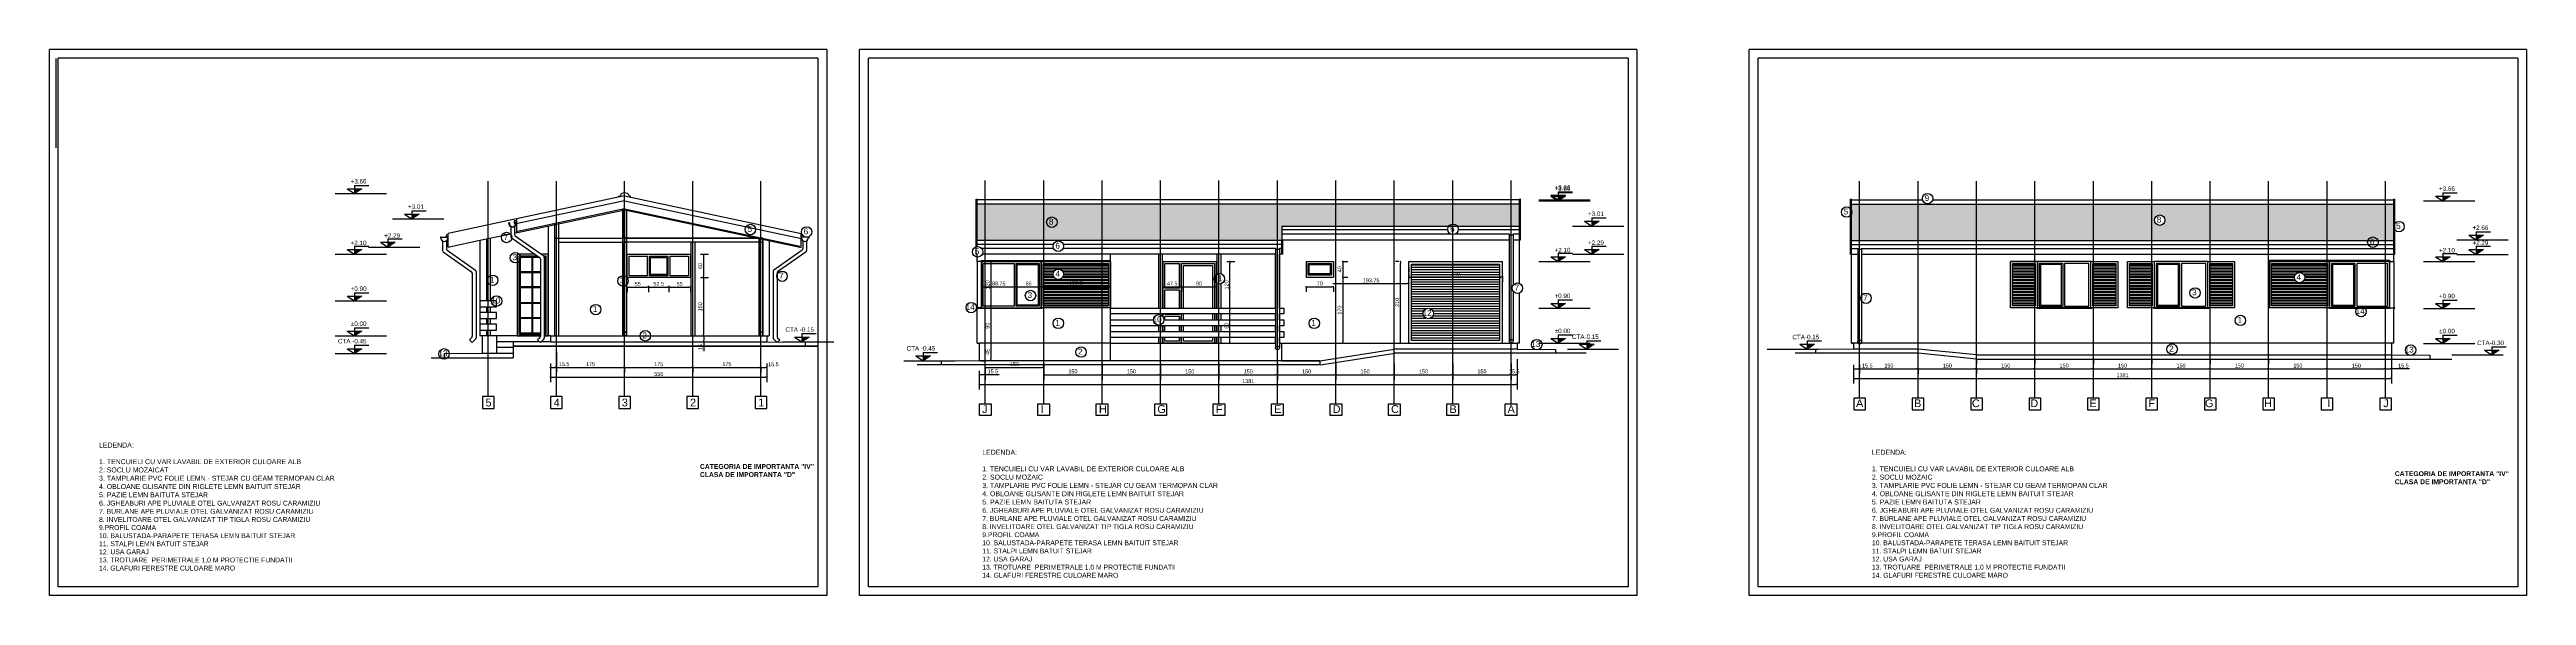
# Model space of a CAD drawing. Header units: millimetres. Extents: x 10453 to 58457, y -15634 to -5634.
# Drawn here: x 46083 to 52442, y -7918 to -6514 of the extents above; entities that cross this region are included whole.
import ezdxf

# ---------------------------------------------------------------- set-up
doc = ezdxf.new("R2010")
doc.units = ezdxf.units.MM
doc.header["$MEASUREMENT"] = 0
doc.layers.get('Defpoints').update_dxf_attribs({"color": 210, "lineweight": 0})
doc.styles.add('1pe200', font='arial.ttf', dxfattribs={"height": 55})
doc.styles.get("Standard").update_dxf_attribs({"font": 'arial.ttf', "height": 10})
doc.styles.add('Stilul meu', font='arial.ttf', dxfattribs={"height": 21})
doc.dimstyles.get("Standard").update_dxf_attribs({"dimscale": 1.3, "dimtxt": 35, "dimasz": 3, "dimexe": 10, "dimexo": 20, "dimgap": 2.5, "dimtad": 1, "dimdsep": 46, "dimtxsty": 'Standard', "dimblk": 'DOT', "dimcen": 3, "dimazin": 0, "dimtfac": 1, "dimtofl": 0, "dimtmove": 0, "dimatfit": 3, "dimldrblk": 'DOT', "dimfxl": 0.18, "dimtolj": 1, "dimtzin": 0, "dimlwe": -1, "dimarcsym": 0})
pattern_1 = [(180, (31501.795, -11692.68), (-38.25, -18), [9, -7.5, 10.5, -4.5, 13.5, -6]), (180, (31492.795, -11693.43), (-38.25, -18), [7.5, -28.5, 6, -9]), (180, (31474.795, -11691.556), (-38.25, -18), [4.5, -46.5]), (270, (31501.795, -11692.68), (12.75, -18), [17.25, -54.75]), (270, (31492.795, -11692.68), (12.75, -18), [16.875, -55.125]), (270, (31485.295, -11692.68), (12.75, -18), [15.75, -56.25]), (270, (31474.795, -11691.556), (12.75, -18), [17.25, -54.75]), (270, (31470.295, -11691.556), (12.75, -18), [17.25, -54.75]), (270, (31456.795, -11692.68), (12.75, -18), [16.5, -55.5])]

msp = doc.modelspace()

# ---------------------------------------------------------------- texts
at = {"ltscale": 10, "attachment_point": 3}
for s, insert, char_height, width in [('+3.66', (46896.919, -6847.335), 11.5, 58.2011), ('+3.66', (49987.525, -6863.776), 11.5, 58.2011), ('+3.66', (49987.525, -6865.776), 11.5, 58.2011), ('+3.66', (52258.179, -6866.229), 11.5, 58.2011), ('+3.01', (47044.378, -6912.399), 11.5, 58.2011), ('+3.01', (50073.51, -6930.86), 11.5, 58.2011), ('5', (50700.815, -6923.485), 15, 8.27298), ('9', (50908.758, -6888.815), 15, 8.27298), ('+2.29', (46982.905, -6986.923), 11.5, 58.2011), ('7', (47260.802, -6988.818), 15, 8.27298), ('5', (47886.694, -6968.282), 15, 8.27298), ('6', (48030.986, -6974.385), 15, 8.27298), ('8', (48660.615, -6949.481), 15, 8.27298), ('6', (49690.379, -6967.745), 15, 8.27298), ('8', (51504.776, -6944.218), 15, 8.27298), ('5', (52119.046, -6960.805), 15, 8.27298), ('+2.66', (52344.165, -6966.458), 11.5, 58.2011), ('+2.10', (46896.919, -7005.774), 11.5, 58.2011), ('3', (47283.342, -7040.808), 15, 8.27298), ('5', (48470.012, -7025.572), 15, 8.27298), ('6', (48677.108, -7011.177), 15, 8.27298), ('+2.10', (49987.525, -7024.215), 11.5, 58.2011), ('+2.10', (49987.525, -7024.215), 11.5, 58.2011), ('+2.29', (50073.51, -7005.364), 11.5, 58.2011), ('6', (52051.883, -7000.884), 15, 8.27298), ('+2.10', (52258.179, -7024.669), 11.5, 58.2011), ('+2.29', (52344.165, -7005.817), 11.5, 58.2011), ('1', (47224.951, -7098.702), 15, 8.27298), ('3', (47559.537, -7100.384), 15, 8.27298), ('7', (47967.852, -7088.436), 15, 8.27298), ('4', (48677.108, -7083.207), 15, 8.27298), ('11', (49093.935, -7094.89), 15, 8.27298), ('7', (49855.71, -7119.093), 15, 8.27298), ('4', (51863.712, -7091.904), 15, 8.27298), ('+0.90', (46896.919, -7123.396), 11.5, 58.2011), ('10', (47240.25, -7151.943), 15, 8.27298), ('1', (47489.572, -7174.008), 15, 8.27298), ('14', (48458.39, -7168.941), 15, 8.27298), ('3', (48605.707, -7137.964), 15, 8.27298), ('12', (49631.476, -7184.177), 15, 8.27298), ('+0.90', (49987.525, -7141.837), 11.5, 58.2011), ('+0.90', (49987.525, -7141.837), 11.5, 58.2011), ('7', (50750.692, -7144.987), 15, 8.27298), ('3', (51595.405, -7131.151), 15, 8.27298), ('14', (52026.81, -7179.269), 15, 8.27298), ('+0.90', (52258.179, -7142.291), 11.5, 58.2011), ('%%P0.00', (46896.919, -7213.396), 11.5, 58.2011), ('2', (47616.917, -7241.419), 15, 8.27298), ('CTA -0.15', (48045.715, -7228.396), 11.5, 76.14088), ('1', (48677.108, -7209.365), 15, 8.27298), ('10', (48938.212, -7200.404), 15, 8.27298), ('1', (49334.151, -7209.365), 15, 8.27298), ('%%P0.00', (49987.525, -7231.837), 11.5, 58.2011), ('%%P0.00', (49987.525, -7231.837), 11.5, 58.2011), ('CTA-0.15', (50060.458, -7246.837), 11.5, 58.2011), ('CTA-0.15', (50626.365, -7247.735), 11.5, 58.2011), ('1', (51711.793, -7201.931), 15, 8.27298), ('%%P0.00', (52258.179, -7232.291), 11.5, 58.2011), ('%%P0.00', (52258.179, -7232.291), 11.5, 58.2011), ('%%P0.00', (52258.179, -7232.291), 11.5, 58.2011), ('CTA -0.45', (46896.919, -7258.396), 11.5, 76.14088), ('13', (47104.93, -7287.943), 15, 8.27298), ('CTA -0.45', (48356.966, -7276.837), 11.5, 76.14088), ('2', (48735.615, -7283.327), 15, 8.27298), ('13', (49910.29, -7264.064), 15, 8.27298), ('2', (51536.49, -7275.696), 15, 8.27298), ('13', (52152.667, -7278.27), 15, 8.27298), ('CTA-0.30', (52384.291, -7262.735), 11.5, 58.2011)]:
    msp.add_mtext(s, dxfattribs=dict(at, insert=insert, char_height=char_height, width=width))
at = {"ltscale": 10}
for s, insert, char_height, width, attachment_point, style in [('5', (47217.988, -7411.877), 20, 21.44505, 3, '1pe200'), ('4', (47392.988, -7411.877), 20, 21.44505, 3, '1pe200'), ('3', (47567.988, -7411.877), 20, 21.44505, 3, '1pe200'), ('2', (47742.988, -7411.877), 20, 21.44505, 3, '1pe200'), ('1', (47917.988, -7411.877), 20, 21.44505, 3, '1pe200'), ('J', (48477.266, -7428.726), 20, 21.44505, 1, '1pe200'), ('I', (48627.266, -7428.726), 20, 21.44505, 1, '1pe200'), ('H', (48777.266, -7428.726), 20, 21.44505, 1, '1pe200'), ('G', (48927.266, -7428.726), 20, 21.44505, 1, '1pe200'), ('F', (49077.266, -7428.726), 20, 21.44505, 1, '1pe200'), ('E', (49227.266, -7428.726), 20, 21.44505, 1, '1pe200'), ('D', (49377.266, -7428.726), 20, 21.44505, 1, '1pe200'), ('C', (49527.266, -7428.726), 20, 21.44505, 1, '1pe200'), ('B', (49677.266, -7428.726), 20, 21.44505, 1, '1pe200'), ('A', (49826.201, -7428.726), 20, 21.44505, 1, '1pe200'), ('A', (50739.495, -7413.726), 20, 21.44505, 3, '1pe200'), ('B', (50888.43, -7413.726), 20, 21.44505, 3, '1pe200'), ('C', (51038.43, -7413.726), 20, 21.44505, 3, '1pe200'), ('D', (51188.43, -7413.726), 20, 21.44505, 3, '1pe200'), ('E', (51338.43, -7413.726), 20, 21.44505, 3, '1pe200'), ('F', (51488.43, -7413.726), 20, 21.44505, 3, '1pe200'), ('G', (51638.43, -7413.726), 20, 21.44505, 3, '1pe200'), ('H', (51788.43, -7413.726), 20, 21.44505, 3, '1pe200'), ('I', (51938.43, -7413.726), 20, 21.44505, 3, '1pe200'), ('J', (52088.43, -7413.726), 20, 21.44505, 3, '1pe200'), ('{\\fArial|b1|i0|c0|p34;\\H0.7143x;\\P\\H0.8333x;CATEGORIA DE IMPORTANTA "IV"\\PCLASA DE IMPORTANTA "D"}', (47752.81, -7554.973), 21, 437.57382, 1, 'Stilul meu'), ('{\\fArial|b1|i0|c0|p34;\\H0.7143x;\\P\\H0.8333x;CATEGORIA DE IMPORTANTA "IV"\\PCLASA DE IMPORTANTA "D"}', (52104.102, -7573.414), 21, 437.57382, 1, 'Stilul meu')]:
    msp.add_mtext(s, dxfattribs=dict(at, insert=insert, char_height=char_height, width=width, attachment_point=attachment_point, style=style))
at = {"linetype": 'Continuous', "char_height": 12.77778, "width": 614.7279, "attachment_point": 4}
for s, insert in [('LEDENDA:\\P\\P1. TENCUIELI CU VAR LAVABIL DE EXTERIOR CULOARE ALB\\P2. SOCLU MOZAICAT\\P3. TAMPLARIE PVC FOLIE LEMN - STEJAR CU GEAM TERMOPAN CLAR\\P4. OBLOANE GLISANTE DIN RIGLETE LEMN BAITUIT STEJAR\\P5. PAZIE LEMN BAITUTA STEJAR\\P6. {\\H0.9783x;JGHEABURI APE PLUVIALE OTEL GALVANIZAT ROSU CARAMIZIU\\P7. BURLANE APE PLUVIALE OTEL GALVANIZAT ROSU CARAMIZIU\\P8. INVELITOARE OTEL GALVANIZAT TIP TIGLA ROSU CARAMIZIU\\P9.PROFIL COAMA\\P10. BALUSTADA-PARAPETE TERASA LEMN BAITUIT STEJAR\\P11. STALPI LEMN BATUIT STEJAR\\P12. USA GARAJ\\P13. TROTUARE  PERIMETRALE 1,0 M PROTECTIE FUNDATII\\P14. GLAFURI FERESTRE CULOARE MARO}', (46210.288, -7689.337)), ('LEDENDA:\\P\\P1. TENCUIELI CU VAR LAVABIL DE EXTERIOR CULOARE ALB\\P2. SOCLU MOZAIC\\P3. TAMPLARIE PVC FOLIE LEMN - STEJAR CU GEAM TERMOPAN CLAR\\P4. OBLOANE GLISANTE DIN RIGLETE LEMN BAITUIT STEJAR\\P5. PAZIE LEMN BAITUTA STEJAR\\P6. {\\H0.9783x;JGHEABURI APE PLUVIALE OTEL GALVANIZAT ROSU CARAMIZIU\\P7. BURLANE APE PLUVIALE OTEL GALVANIZAT ROSU CARAMIZIU\\P8. INVELITOARE OTEL GALVANIZAT TIP TIGLA ROSU CARAMIZIU\\P9.PROFIL COAMA\\P10. BALUSTADA-PARAPETE TERASA LEMN BAITUIT STEJAR\\P11. STALPI LEMN BATUIT STEJAR\\P12. USA GARAJ\\P13. TROTUARE  PERIMETRALE 1,0 M PROTECTIE FUNDATII\\P14. GLAFURI FERESTRE CULOARE MARO}', (48477.777, -7707.778)), ('LEDENDA:\\P\\P1. TENCUIELI CU VAR LAVABIL DE EXTERIOR CULOARE ALB\\P2. SOCLU MOZAIC\\P3. TAMPLARIE PVC FOLIE LEMN - STEJAR CU GEAM TERMOPAN CLAR\\P4. OBLOANE GLISANTE DIN RIGLETE LEMN BAITUIT STEJAR\\P5. PAZIE LEMN BAITUTA STEJAR\\P6. {\\H0.9783x;JGHEABURI APE PLUVIALE OTEL GALVANIZAT ROSU CARAMIZIU\\P7. BURLANE APE PLUVIALE OTEL GALVANIZAT ROSU CARAMIZIU\\P8. INVELITOARE OTEL GALVANIZAT TIP TIGLA ROSU CARAMIZIU\\P9.PROFIL COAMA\\P10. BALUSTADA-PARAPETE TERASA LEMN BAITUIT STEJAR\\P11. STALPI LEMN BATUIT STEJAR\\P12. USA GARAJ\\P13. TROTUARE  PERIMETRALE 1,0 M PROTECTIE FUNDATII\\P14. GLAFURI FERESTRE CULOARE MARO}', (50761.671, -7707.778))]:
    msp.add_mtext(s, dxfattribs=dict(at, insert=insert))

# ---------------------------------------------------------------- blocks, each defined once
blk = doc.blocks.new('_Dot')
at = {"color": 0, "linetype": 'ByBlock', "lineweight": -2}
blk.add_line((-0.5, 0), (-1, 0), dxfattribs=at)
at = {"color": 0, "linetype": 'ByBlock', "const_width": 0.5}
blk.add_lwpolyline([(-0.25, 0, 1), (0.25, 0, 1)], format="xyb", close=True, dxfattribs=at)
blk = doc.blocks.new('*D317')
at = {"color": 0, "ltscale": 10, "transparency": 16777216}
for p, q in [((48470, -7340.3), (48470, -7363.2)), ((48485.5, -7340.3), (48485.5, -7363.2))]:
    blk.add_line(p, q, dxfattribs=at)
at = {"color": 0, "linetype": 'ByBlock', "lineweight": -2, "ltscale": 10, "transparency": 16777216}
for p, q in [((48473.9, -7350.2), (48481.6, -7350.2)), ((48485.5, -7350.2), (48521, -7350.2))]:
    blk.add_line(p, q, dxfattribs=at)
at = {"layer": 'Defpoints', "color": 0, "ltscale": 10, "transparency": 16777216}
for p in [(48470, -7314.3), (48485.5, -7314.3), (48485.5, -7350.2)]:
    blk.add_point(p, dxfattribs=at)
at = {"color": 0, "lineweight": -2, "ltscale": 10, "transparency": 16777216, "xscale": 3.9, "yscale": 3.9, "zscale": 3.9, "rotation": 180}
blk.add_blockref('_Dot', (48470, -7350.2), dxfattribs=at)
at = {"color": 0, "lineweight": -2, "ltscale": 10, "transparency": 16777216, "xscale": 3.9, "yscale": 3.9, "zscale": 3.9}
blk.add_blockref('_Dot', (48485.5, -7350.2), dxfattribs=at)
at = {"color": 0, "ltscale": 10, "transparency": 16777216, "insert": (48505.2, -7341.9), "char_height": 10, "attachment_point": 5}
blk.add_mtext('\\A1;15.5', dxfattribs=at)
blk = doc.blocks.new('*D318')
at = {"color": 0, "ltscale": 10, "transparency": 16777216}
for p, q in [((48485.5, -7332.4), (48485.5, -7344.4)), ((48635.5, -7321.2), (48635.5, -7344.4))]:
    blk.add_line(p, q, dxfattribs=at)
at = {"color": 0, "linetype": 'ByBlock', "lineweight": -2, "ltscale": 10, "transparency": 16777216}
blk.add_line((48489.4, -7331.4), (48631.6, -7331.4), dxfattribs=at)
at = {"layer": 'Defpoints', "color": 0, "ltscale": 10, "transparency": 16777216}
for p in [(48485.5, -7306.4), (48635.5, -7295.2), (48635.5, -7331.4)]:
    blk.add_point(p, dxfattribs=at)
at = {"color": 0, "lineweight": -2, "ltscale": 10, "transparency": 16777216, "xscale": 3.9, "yscale": 3.9, "zscale": 3.9, "rotation": 180}
blk.add_blockref('_Dot', (48485.5, -7331.4), dxfattribs=at)
at = {"color": 0, "lineweight": -2, "ltscale": 10, "transparency": 16777216, "xscale": 3.9, "yscale": 3.9, "zscale": 3.9}
blk.add_blockref('_Dot', (48635.5, -7331.4), dxfattribs=at)
at = {"color": 0, "ltscale": 10, "transparency": 16777216, "insert": (48560.5, -7323.1), "char_height": 10, "attachment_point": 5}
blk.add_mtext('\\A1;150', dxfattribs=at)
blk = doc.blocks.new('*D319')
at = {"color": 0, "ltscale": 10, "transparency": 16777216}
for p, q in [((48635.5, -7321.2), (48635.5, -7363.3)), ((48785.5, -7321.2), (48785.5, -7363.3))]:
    blk.add_line(p, q, dxfattribs=at)
at = {"color": 0, "linetype": 'ByBlock', "lineweight": -2, "ltscale": 10, "transparency": 16777216}
blk.add_line((48639.4, -7350.3), (48781.6, -7350.3), dxfattribs=at)
at = {"layer": 'Defpoints', "color": 0, "ltscale": 10, "transparency": 16777216}
for p in [(48635.5, -7295.2), (48785.5, -7295.2), (48785.5, -7350.3)]:
    blk.add_point(p, dxfattribs=at)
at = {"color": 0, "lineweight": -2, "ltscale": 10, "transparency": 16777216, "xscale": 3.9, "yscale": 3.9, "zscale": 3.9, "rotation": 180}
blk.add_blockref('_Dot', (48635.5, -7350.3), dxfattribs=at)
at = {"color": 0, "lineweight": -2, "ltscale": 10, "transparency": 16777216, "xscale": 3.9, "yscale": 3.9, "zscale": 3.9}
blk.add_blockref('_Dot', (48785.5, -7350.3), dxfattribs=at)
at = {"color": 0, "ltscale": 10, "transparency": 16777216, "insert": (48710.5, -7341.9), "char_height": 10, "attachment_point": 5}
blk.add_mtext('\\A1;150', dxfattribs=at)
blk = doc.blocks.new('*D320')
at = {"color": 0, "ltscale": 10, "transparency": 16777216}
for p, q in [((48785.5, -7321.2), (48785.5, -7363.3)), ((48935.5, -7321.2), (48935.5, -7363.3))]:
    blk.add_line(p, q, dxfattribs=at)
at = {"color": 0, "linetype": 'ByBlock', "lineweight": -2, "ltscale": 10, "transparency": 16777216}
blk.add_line((48789.4, -7350.3), (48931.6, -7350.3), dxfattribs=at)
at = {"layer": 'Defpoints', "color": 0, "ltscale": 10, "transparency": 16777216}
for p in [(48785.5, -7295.2), (48935.5, -7295.2), (48935.5, -7350.3)]:
    blk.add_point(p, dxfattribs=at)
at = {"color": 0, "lineweight": -2, "ltscale": 10, "transparency": 16777216, "xscale": 3.9, "yscale": 3.9, "zscale": 3.9, "rotation": 180}
blk.add_blockref('_Dot', (48785.5, -7350.3), dxfattribs=at)
at = {"color": 0, "lineweight": -2, "ltscale": 10, "transparency": 16777216, "xscale": 3.9, "yscale": 3.9, "zscale": 3.9}
blk.add_blockref('_Dot', (48935.5, -7350.3), dxfattribs=at)
at = {"color": 0, "ltscale": 10, "transparency": 16777216, "insert": (48860.5, -7341.9), "char_height": 10, "attachment_point": 5}
blk.add_mtext('\\A1;150', dxfattribs=at)
blk = doc.blocks.new('*D321')
at = {"color": 0, "ltscale": 10, "transparency": 16777216}
for p, q in [((48935.5, -7321.2), (48935.5, -7363.3)), ((49085.5, -7321.2), (49085.5, -7363.3))]:
    blk.add_line(p, q, dxfattribs=at)
at = {"color": 0, "linetype": 'ByBlock', "lineweight": -2, "ltscale": 10, "transparency": 16777216}
blk.add_line((48939.4, -7350.3), (49081.6, -7350.3), dxfattribs=at)
at = {"layer": 'Defpoints', "color": 0, "ltscale": 10, "transparency": 16777216}
for p in [(48935.5, -7295.2), (49085.5, -7295.2), (49085.5, -7350.3)]:
    blk.add_point(p, dxfattribs=at)
at = {"color": 0, "lineweight": -2, "ltscale": 10, "transparency": 16777216, "xscale": 3.9, "yscale": 3.9, "zscale": 3.9, "rotation": 180}
blk.add_blockref('_Dot', (48935.5, -7350.3), dxfattribs=at)
at = {"color": 0, "lineweight": -2, "ltscale": 10, "transparency": 16777216, "xscale": 3.9, "yscale": 3.9, "zscale": 3.9}
blk.add_blockref('_Dot', (49085.5, -7350.3), dxfattribs=at)
at = {"color": 0, "ltscale": 10, "transparency": 16777216, "insert": (49010.5, -7341.9), "char_height": 10, "attachment_point": 5}
blk.add_mtext('\\A1;150', dxfattribs=at)
blk = doc.blocks.new('*D322')
at = {"color": 0, "ltscale": 10, "transparency": 16777216}
for p, q in [((49085.5, -7321.2), (49085.5, -7363.3)), ((49235.5, -7321.2), (49235.5, -7363.3))]:
    blk.add_line(p, q, dxfattribs=at)
at = {"color": 0, "linetype": 'ByBlock', "lineweight": -2, "ltscale": 10, "transparency": 16777216}
blk.add_line((49089.4, -7350.3), (49231.6, -7350.3), dxfattribs=at)
at = {"layer": 'Defpoints', "color": 0, "ltscale": 10, "transparency": 16777216}
for p in [(49085.5, -7295.2), (49235.5, -7295.2), (49235.5, -7350.3)]:
    blk.add_point(p, dxfattribs=at)
at = {"color": 0, "lineweight": -2, "ltscale": 10, "transparency": 16777216, "xscale": 3.9, "yscale": 3.9, "zscale": 3.9, "rotation": 180}
blk.add_blockref('_Dot', (49085.5, -7350.3), dxfattribs=at)
at = {"color": 0, "lineweight": -2, "ltscale": 10, "transparency": 16777216, "xscale": 3.9, "yscale": 3.9, "zscale": 3.9}
blk.add_blockref('_Dot', (49235.5, -7350.3), dxfattribs=at)
at = {"color": 0, "ltscale": 10, "transparency": 16777216, "insert": (49160.5, -7341.9), "char_height": 10, "attachment_point": 5}
blk.add_mtext('\\A1;150', dxfattribs=at)
blk = doc.blocks.new('*D323')
at = {"color": 0, "ltscale": 10, "transparency": 16777216}
for p, q in [((49235.5, -7321.2), (49235.5, -7363.3)), ((49385.5, -7321.2), (49385.5, -7363.3))]:
    blk.add_line(p, q, dxfattribs=at)
at = {"color": 0, "linetype": 'ByBlock', "lineweight": -2, "ltscale": 10, "transparency": 16777216}
blk.add_line((49239.4, -7350.3), (49381.6, -7350.3), dxfattribs=at)
at = {"layer": 'Defpoints', "color": 0, "ltscale": 10, "transparency": 16777216}
for p in [(49235.5, -7295.2), (49385.5, -7295.2), (49385.5, -7350.3)]:
    blk.add_point(p, dxfattribs=at)
at = {"color": 0, "lineweight": -2, "ltscale": 10, "transparency": 16777216, "xscale": 3.9, "yscale": 3.9, "zscale": 3.9, "rotation": 180}
blk.add_blockref('_Dot', (49235.5, -7350.3), dxfattribs=at)
at = {"color": 0, "lineweight": -2, "ltscale": 10, "transparency": 16777216, "xscale": 3.9, "yscale": 3.9, "zscale": 3.9}
blk.add_blockref('_Dot', (49385.5, -7350.3), dxfattribs=at)
at = {"color": 0, "ltscale": 10, "transparency": 16777216, "insert": (49310.5, -7341.9), "char_height": 10, "attachment_point": 5}
blk.add_mtext('\\A1;150', dxfattribs=at)
blk = doc.blocks.new('*D324')
at = {"color": 0, "ltscale": 10, "transparency": 16777216}
for p, q in [((49385.5, -7321.2), (49385.5, -7363.3)), ((49535.5, -7321.2), (49535.5, -7363.3))]:
    blk.add_line(p, q, dxfattribs=at)
at = {"color": 0, "linetype": 'ByBlock', "lineweight": -2, "ltscale": 10, "transparency": 16777216}
blk.add_line((49389.4, -7350.3), (49531.6, -7350.3), dxfattribs=at)
at = {"layer": 'Defpoints', "color": 0, "ltscale": 10, "transparency": 16777216}
for p in [(49385.5, -7295.2), (49535.5, -7295.2), (49535.5, -7350.3)]:
    blk.add_point(p, dxfattribs=at)
at = {"color": 0, "lineweight": -2, "ltscale": 10, "transparency": 16777216, "xscale": 3.9, "yscale": 3.9, "zscale": 3.9, "rotation": 180}
blk.add_blockref('_Dot', (49385.5, -7350.3), dxfattribs=at)
at = {"color": 0, "lineweight": -2, "ltscale": 10, "transparency": 16777216, "xscale": 3.9, "yscale": 3.9, "zscale": 3.9}
blk.add_blockref('_Dot', (49535.5, -7350.3), dxfattribs=at)
at = {"color": 0, "ltscale": 10, "transparency": 16777216, "insert": (49460.5, -7341.9), "char_height": 10, "attachment_point": 5}
blk.add_mtext('\\A1;150', dxfattribs=at)
blk = doc.blocks.new('*D325')
at = {"color": 0, "ltscale": 10, "transparency": 16777216}
for p, q in [((49535.5, -7321.2), (49535.5, -7363.3)), ((49685.5, -7321.2), (49685.5, -7363.3))]:
    blk.add_line(p, q, dxfattribs=at)
at = {"color": 0, "linetype": 'ByBlock', "lineweight": -2, "ltscale": 10, "transparency": 16777216}
blk.add_line((49539.4, -7350.3), (49681.6, -7350.3), dxfattribs=at)
at = {"layer": 'Defpoints', "color": 0, "ltscale": 10, "transparency": 16777216}
for p in [(49535.5, -7295.2), (49685.5, -7295.2), (49685.5, -7350.3)]:
    blk.add_point(p, dxfattribs=at)
at = {"color": 0, "lineweight": -2, "ltscale": 10, "transparency": 16777216, "xscale": 3.9, "yscale": 3.9, "zscale": 3.9, "rotation": 180}
blk.add_blockref('_Dot', (49535.5, -7350.3), dxfattribs=at)
at = {"color": 0, "lineweight": -2, "ltscale": 10, "transparency": 16777216, "xscale": 3.9, "yscale": 3.9, "zscale": 3.9}
blk.add_blockref('_Dot', (49685.5, -7350.3), dxfattribs=at)
at = {"color": 0, "ltscale": 10, "transparency": 16777216, "insert": (49610.5, -7341.9), "char_height": 10, "attachment_point": 5}
blk.add_mtext('\\A1;150', dxfattribs=at)
blk = doc.blocks.new('*D326')
at = {"color": 0, "ltscale": 10, "transparency": 16777216}
for p, q in [((49685.5, -7321.2), (49685.5, -7363.3)), ((49835.5, -7321.2), (49835.5, -7363.3))]:
    blk.add_line(p, q, dxfattribs=at)
at = {"color": 0, "linetype": 'ByBlock', "lineweight": -2, "ltscale": 10, "transparency": 16777216}
blk.add_line((49689.4, -7350.3), (49831.6, -7350.3), dxfattribs=at)
at = {"layer": 'Defpoints', "color": 0, "ltscale": 10, "transparency": 16777216}
for p in [(49685.5, -7295.2), (49835.5, -7295.2), (49835.5, -7350.3)]:
    blk.add_point(p, dxfattribs=at)
at = {"color": 0, "lineweight": -2, "ltscale": 10, "transparency": 16777216, "xscale": 3.9, "yscale": 3.9, "zscale": 3.9, "rotation": 180}
blk.add_blockref('_Dot', (49685.5, -7350.3), dxfattribs=at)
at = {"color": 0, "lineweight": -2, "ltscale": 10, "transparency": 16777216, "xscale": 3.9, "yscale": 3.9, "zscale": 3.9}
blk.add_blockref('_Dot', (49835.5, -7350.3), dxfattribs=at)
at = {"color": 0, "ltscale": 10, "transparency": 16777216, "insert": (49760.5, -7341.9), "char_height": 10, "attachment_point": 5}
blk.add_mtext('\\A1;150', dxfattribs=at)
blk = doc.blocks.new('*D327')
at = {"color": 0, "ltscale": 10, "transparency": 16777216}
for p, q in [((49851, -7310.3), (49851, -7363.3)), ((49835.5, -7321.2), (49835.5, -7363.3))]:
    blk.add_line(p, q, dxfattribs=at)
at = {"color": 0, "linetype": 'ByBlock', "lineweight": -2, "ltscale": 10, "transparency": 16777216}
blk.add_line((49839.4, -7350.3), (49847.1, -7350.3), dxfattribs=at)
at = {"layer": 'Defpoints', "color": 0, "ltscale": 10, "transparency": 16777216}
for p in [(49835.5, -7295.2), (49851, -7284.3), (49851, -7350.3)]:
    blk.add_point(p, dxfattribs=at)
at = {"color": 0, "lineweight": -2, "ltscale": 10, "transparency": 16777216, "xscale": 3.9, "yscale": 3.9, "zscale": 3.9, "rotation": 180}
blk.add_blockref('_Dot', (49835.5, -7350.3), dxfattribs=at)
at = {"color": 0, "lineweight": -2, "ltscale": 10, "transparency": 16777216, "xscale": 3.9, "yscale": 3.9, "zscale": 3.9}
blk.add_blockref('_Dot', (49851, -7350.3), dxfattribs=at)
at = {"color": 0, "ltscale": 10, "transparency": 16777216, "insert": (49843.2, -7341.9), "char_height": 10, "attachment_point": 5}
blk.add_mtext('\\A1;15.5', dxfattribs=at)
blk = doc.blocks.new('*D328')
at = {"color": 0, "ltscale": 10, "transparency": 16777216}
for p, q in [((48564.2, -7120.3), (48564.2, -7137.3)), ((48475.5, -7124.3), (48475.5, -7137.3))]:
    blk.add_line(p, q, dxfattribs=at)
at = {"color": 0, "linetype": 'ByBlock', "lineweight": -2, "ltscale": 10, "transparency": 16777216}
blk.add_line((48479.4, -7124.3), (48560.3, -7124.3), dxfattribs=at)
at = {"layer": 'Defpoints', "color": 0, "ltscale": 10, "transparency": 16777216}
for p in [(48475.5, -7098.3), (48564.2, -7094.3), (48564.2, -7124.3)]:
    blk.add_point(p, dxfattribs=at)
at = {"color": 0, "lineweight": -2, "ltscale": 10, "transparency": 16777216, "xscale": 3.9, "yscale": 3.9, "zscale": 3.9, "rotation": 180}
blk.add_blockref('_Dot', (48475.5, -7124.3), dxfattribs=at)
at = {"color": 0, "lineweight": -2, "ltscale": 10, "transparency": 16777216, "xscale": 3.9, "yscale": 3.9, "zscale": 3.9}
blk.add_blockref('_Dot', (48564.2, -7124.3), dxfattribs=at)
at = {"color": 0, "ltscale": 10, "transparency": 16777216, "insert": (48519.9, -7115.9), "char_height": 10, "attachment_point": 5}
blk.add_mtext('\\A1;88.75', dxfattribs=at)
blk = doc.blocks.new('*D329')
at = {"color": 0, "ltscale": 10, "transparency": 16777216}
for p, q in [((48564.2, -7120.3), (48564.2, -7137.3)), ((48629.2, -7124.3), (48629.2, -7137.3))]:
    blk.add_line(p, q, dxfattribs=at)
at = {"color": 0, "linetype": 'ByBlock', "lineweight": -2, "ltscale": 10, "transparency": 16777216}
blk.add_line((48568.1, -7124.3), (48625.3, -7124.3), dxfattribs=at)
at = {"layer": 'Defpoints', "color": 0, "ltscale": 10, "transparency": 16777216}
for p in [(48564.2, -7094.3), (48629.2, -7098.3), (48629.2, -7124.3)]:
    blk.add_point(p, dxfattribs=at)
at = {"color": 0, "lineweight": -2, "ltscale": 10, "transparency": 16777216, "xscale": 3.9, "yscale": 3.9, "zscale": 3.9, "rotation": 180}
blk.add_blockref('_Dot', (48564.2, -7124.3), dxfattribs=at)
at = {"color": 0, "lineweight": -2, "ltscale": 10, "transparency": 16777216, "xscale": 3.9, "yscale": 3.9, "zscale": 3.9}
blk.add_blockref('_Dot', (48629.2, -7124.3), dxfattribs=at)
at = {"color": 0, "ltscale": 10, "transparency": 16777216, "insert": (48596.7, -7115.9), "char_height": 10, "attachment_point": 5}
blk.add_mtext('\\A1;65', dxfattribs=at)
blk = doc.blocks.new('*D330')
at = {"color": 0, "ltscale": 10, "transparency": 16777216}
for p, q in [((48629.2, -7124.3), (48629.2, -7137.3)), ((48806.7, -7124.3), (48806.7, -7137.3))]:
    blk.add_line(p, q, dxfattribs=at)
at = {"color": 0, "linetype": 'ByBlock', "lineweight": -2, "ltscale": 10, "transparency": 16777216}
blk.add_line((48633.1, -7124.3), (48802.8, -7124.3), dxfattribs=at)
at = {"layer": 'Defpoints', "color": 0, "ltscale": 10, "transparency": 16777216}
for p in [(48629.2, -7098.3), (48806.7, -7098.3), (48806.7, -7124.3)]:
    blk.add_point(p, dxfattribs=at)
at = {"color": 0, "lineweight": -2, "ltscale": 10, "transparency": 16777216, "xscale": 3.9, "yscale": 3.9, "zscale": 3.9, "rotation": 180}
blk.add_blockref('_Dot', (48629.2, -7124.3), dxfattribs=at)
at = {"color": 0, "lineweight": -2, "ltscale": 10, "transparency": 16777216, "xscale": 3.9, "yscale": 3.9, "zscale": 3.9}
blk.add_blockref('_Dot', (48806.7, -7124.3), dxfattribs=at)
at = {"color": 0, "ltscale": 10, "transparency": 16777216, "insert": (48718, -7115.9), "char_height": 10, "attachment_point": 5}
blk.add_mtext('\\A1;177.5', dxfattribs=at)
blk = doc.blocks.new('*D331')
at = {"color": 0, "ltscale": 10, "transparency": 16777216}
for p, q in [((48519.6, -7059.3), (48487, -7059.3)), ((48522.1, -7179.3), (48487, -7179.3))]:
    blk.add_line(p, q, dxfattribs=at)
at = {"color": 0, "linetype": 'ByBlock', "lineweight": -2, "ltscale": 10, "transparency": 16777216}
blk.add_line((48500, -7063.2), (48500, -7175.4), dxfattribs=at)
at = {"layer": 'Defpoints', "color": 0, "ltscale": 10, "transparency": 16777216}
for p in [(48545.6, -7059.3), (48500, -7179.3), (48548.1, -7179.3)]:
    blk.add_point(p, dxfattribs=at)
at = {"color": 0, "lineweight": -2, "ltscale": 10, "transparency": 16777216, "xscale": 3.9, "yscale": 3.9, "zscale": 3.9}
for p, rotation in [((48500, -7059.3), 90), ((48500, -7179.3), 270)]:
    blk.add_blockref('_Dot', p, dxfattribs=dict(at, rotation=rotation))
at = {"color": 0, "ltscale": 10, "transparency": 16777216, "insert": (48491.6, -7119.3), "char_height": 10, "attachment_point": 5, "rotation": 90}
blk.add_mtext('\\A1;120', dxfattribs=at)
blk = doc.blocks.new('*D332')
at = {"color": 0, "linetype": 'ByBlock', "lineweight": -2, "ltscale": 10, "transparency": 16777216}
blk.add_line((48500, -7183.2), (48500, -7265.4), dxfattribs=at)
at = {"layer": 'Defpoints', "color": 0, "ltscale": 10, "transparency": 16777216}
for p in [(48487, -7179.3), (48487, -7269.3), (48500, -7269.3)]:
    blk.add_point(p, dxfattribs=at)
at = {"color": 0, "lineweight": -2, "ltscale": 10, "transparency": 16777216, "xscale": 3.9, "yscale": 3.9, "zscale": 3.9}
for p, rotation in [((48500, -7179.3), 90), ((48500, -7269.3), 270)]:
    blk.add_blockref('_Dot', p, dxfattribs=dict(at, rotation=rotation))
at = {"color": 0, "ltscale": 10, "transparency": 16777216, "insert": (48491.6, -7224.3), "char_height": 10, "attachment_point": 5, "rotation": 90}
blk.add_mtext('\\A1;90', dxfattribs=at)
blk = doc.blocks.new('*D333')
at = {"color": 0, "linetype": 'ByBlock', "lineweight": -2, "ltscale": 10, "transparency": 16777216}
blk.add_line((48500, -7273.2), (48500, -7310.4), dxfattribs=at)
at = {"color": 0, "ltscale": 10, "transparency": 16777216}
blk.add_line((48474, -7314.3), (48487, -7314.3), dxfattribs=at)
at = {"layer": 'Defpoints', "color": 0, "ltscale": 10, "transparency": 16777216}
for p in [(48487, -7269.3), (48500, -7314.3), (48500, -7314.3)]:
    blk.add_point(p, dxfattribs=at)
at = {"color": 0, "lineweight": -2, "ltscale": 10, "transparency": 16777216, "xscale": 3.9, "yscale": 3.9, "zscale": 3.9}
for p, rotation in [((48500, -7269.3), 90), ((48500, -7314.3), 270)]:
    blk.add_blockref('_Dot', p, dxfattribs=dict(at, rotation=rotation))
at = {"color": 0, "ltscale": 10, "transparency": 16777216, "insert": (48491.6, -7291.8), "char_height": 10, "attachment_point": 5, "rotation": 90}
blk.add_mtext('\\A1;45', dxfattribs=at)
blk = doc.blocks.new('*D334')
at = {"color": 0, "ltscale": 10, "transparency": 16777216}
for p, q in [((48941.7, -7125.3), (48941.7, -7137.3)), ((48989.2, -7125.3), (48989.2, -7137.3))]:
    blk.add_line(p, q, dxfattribs=at)
at = {"color": 0, "linetype": 'ByBlock', "lineweight": -2, "ltscale": 10, "transparency": 16777216}
blk.add_line((48945.6, -7124.3), (48985.3, -7124.3), dxfattribs=at)
at = {"layer": 'Defpoints', "color": 0, "ltscale": 10, "transparency": 16777216}
for p in [(48941.7, -7099.3), (48989.2, -7099.3), (48989.2, -7124.3)]:
    blk.add_point(p, dxfattribs=at)
at = {"color": 0, "lineweight": -2, "ltscale": 10, "transparency": 16777216, "xscale": 3.9, "yscale": 3.9, "zscale": 3.9, "rotation": 180}
blk.add_blockref('_Dot', (48941.7, -7124.3), dxfattribs=at)
at = {"color": 0, "lineweight": -2, "ltscale": 10, "transparency": 16777216, "xscale": 3.9, "yscale": 3.9, "zscale": 3.9}
blk.add_blockref('_Dot', (48989.2, -7124.3), dxfattribs=at)
at = {"color": 0, "ltscale": 10, "transparency": 16777216, "insert": (48965.5, -7115.9), "char_height": 10, "attachment_point": 5}
blk.add_mtext('\\A1;47.5', dxfattribs=at)
blk = doc.blocks.new('*D335')
at = {"color": 0, "ltscale": 10, "transparency": 16777216}
for p, q in [((48989.2, -7125.3), (48989.2, -7137.3)), ((49079.2, -7125.3), (49079.2, -7137.3))]:
    blk.add_line(p, q, dxfattribs=at)
at = {"color": 0, "linetype": 'ByBlock', "lineweight": -2, "ltscale": 10, "transparency": 16777216}
blk.add_line((48993.1, -7124.3), (49075.3, -7124.3), dxfattribs=at)
at = {"layer": 'Defpoints', "color": 0, "ltscale": 10, "transparency": 16777216}
for p in [(48989.2, -7099.3), (49079.2, -7099.3), (49079.2, -7124.3)]:
    blk.add_point(p, dxfattribs=at)
at = {"color": 0, "lineweight": -2, "ltscale": 10, "transparency": 16777216, "xscale": 3.9, "yscale": 3.9, "zscale": 3.9, "rotation": 180}
blk.add_blockref('_Dot', (48989.2, -7124.3), dxfattribs=at)
at = {"color": 0, "lineweight": -2, "ltscale": 10, "transparency": 16777216, "xscale": 3.9, "yscale": 3.9, "zscale": 3.9}
blk.add_blockref('_Dot', (49079.2, -7124.3), dxfattribs=at)
at = {"color": 0, "ltscale": 10, "transparency": 16777216, "insert": (49034.2, -7115.9), "char_height": 10, "attachment_point": 5}
blk.add_mtext('\\A1;90', dxfattribs=at)
blk = doc.blocks.new('*D336')
at = {"color": 0, "ltscale": 10, "transparency": 16777216}
for p, q in [((49309.2, -7125.3), (49309.2, -7137.3)), ((49379.2, -7125.3), (49379.2, -7137.3))]:
    blk.add_line(p, q, dxfattribs=at)
at = {"color": 0, "linetype": 'ByBlock', "lineweight": -2, "ltscale": 10, "transparency": 16777216}
blk.add_line((49313.1, -7124.3), (49375.3, -7124.3), dxfattribs=at)
at = {"layer": 'Defpoints', "color": 0, "ltscale": 10, "transparency": 16777216}
for p in [(49309.2, -7099.3), (49379.2, -7099.3), (49379.2, -7124.3)]:
    blk.add_point(p, dxfattribs=at)
at = {"color": 0, "lineweight": -2, "ltscale": 10, "transparency": 16777216, "xscale": 3.9, "yscale": 3.9, "zscale": 3.9, "rotation": 180}
blk.add_blockref('_Dot', (49309.2, -7124.3), dxfattribs=at)
at = {"color": 0, "lineweight": -2, "ltscale": 10, "transparency": 16777216, "xscale": 3.9, "yscale": 3.9, "zscale": 3.9}
blk.add_blockref('_Dot', (49379.2, -7124.3), dxfattribs=at)
at = {"color": 0, "ltscale": 10, "transparency": 16777216, "insert": (49344.2, -7115.9), "char_height": 10, "attachment_point": 5}
blk.add_mtext('\\A1;70', dxfattribs=at)
blk = doc.blocks.new('*D337')
at = {"color": 0, "linetype": 'ByBlock', "lineweight": -2, "ltscale": 10, "transparency": 16777216}
blk.add_line((49383.1, -7116.1), (49569.1, -7116.1), dxfattribs=at)
at = {"color": 0, "ltscale": 10, "transparency": 16777216}
for p, q in [((49573, -7090.1), (49573, -7103.1)), ((49379.2, -7125.3), (49379.2, -7129.1))]:
    blk.add_line(p, q, dxfattribs=at)
at = {"layer": 'Defpoints', "color": 0, "ltscale": 10, "transparency": 16777216}
for p in [(49379.2, -7099.3), (49573, -7116.1), (49573, -7116.1)]:
    blk.add_point(p, dxfattribs=at)
at = {"color": 0, "lineweight": -2, "ltscale": 10, "transparency": 16777216, "xscale": 3.9, "yscale": 3.9, "zscale": 3.9, "rotation": 180}
blk.add_blockref('_Dot', (49379.2, -7116.1), dxfattribs=at)
at = {"color": 0, "lineweight": -2, "ltscale": 10, "transparency": 16777216, "xscale": 3.9, "yscale": 3.9, "zscale": 3.9}
blk.add_blockref('_Dot', (49573, -7116.1), dxfattribs=at)
at = {"color": 0, "ltscale": 10, "transparency": 16777216, "insert": (49476.1, -7107.8), "char_height": 10, "attachment_point": 5}
blk.add_mtext('\\A1;193.75', dxfattribs=at)
blk = doc.blocks.new('*D338')
at = {"color": 0, "ltscale": 10, "transparency": 16777216}
for p, q in [((49573, -7073.3), (49573, -7086.3)), ((49813, -7096.3), (49813, -7112.3))]:
    blk.add_line(p, q, dxfattribs=at)
at = {"color": 0, "linetype": 'ByBlock', "lineweight": -2, "ltscale": 10, "transparency": 16777216}
blk.add_line((49576.9, -7099.3), (49809.1, -7099.3), dxfattribs=at)
at = {"layer": 'Defpoints', "color": 0, "ltscale": 10, "transparency": 16777216}
for p in [(49573, -7099.3), (49813, -7070.3), (49813, -7099.3)]:
    blk.add_point(p, dxfattribs=at)
at = {"color": 0, "lineweight": -2, "ltscale": 10, "transparency": 16777216, "xscale": 3.9, "yscale": 3.9, "zscale": 3.9, "rotation": 180}
blk.add_blockref('_Dot', (49573, -7099.3), dxfattribs=at)
at = {"color": 0, "lineweight": -2, "ltscale": 10, "transparency": 16777216, "xscale": 3.9, "yscale": 3.9, "zscale": 3.9}
blk.add_blockref('_Dot', (49813, -7099.3), dxfattribs=at)
at = {"color": 0, "ltscale": 10, "transparency": 16777216, "insert": (49693, -7090.9), "char_height": 10, "attachment_point": 5}
blk.add_mtext('\\A1;240', dxfattribs=at)
blk = doc.blocks.new('*D339')
at = {"color": 0, "ltscale": 10, "transparency": 16777216}
for p, q in [((49547, -7059.3), (49538.3, -7059.3)), ((49530.7, -7269.3), (49538.3, -7269.3))]:
    blk.add_line(p, q, dxfattribs=at)
at = {"color": 0, "linetype": 'ByBlock', "lineweight": -2, "ltscale": 10, "transparency": 16777216}
blk.add_line((49551.3, -7265.4), (49551.3, -7063.2), dxfattribs=at)
at = {"layer": 'Defpoints', "color": 0, "ltscale": 10, "transparency": 16777216}
for p in [(49551.3, -7059.3), (49573, -7059.3), (49556.7, -7269.3)]:
    blk.add_point(p, dxfattribs=at)
at = {"color": 0, "lineweight": -2, "ltscale": 10, "transparency": 16777216, "xscale": 3.9, "yscale": 3.9, "zscale": 3.9}
for p, rotation in [((49551.3, -7059.3), 90), ((49551.3, -7269.3), 270)]:
    blk.add_blockref('_Dot', p, dxfattribs=dict(at, rotation=rotation))
at = {"color": 0, "ltscale": 10, "transparency": 16777216, "insert": (49542.9, -7164.3), "char_height": 10, "attachment_point": 5, "rotation": 90}
blk.add_mtext('\\A1;210', dxfattribs=at)
blk = doc.blocks.new('*D340')
at = {"color": 0, "linetype": 'ByBlock', "lineweight": -2, "ltscale": 10, "transparency": 16777216}
blk.add_line((49403.2, -7063.2), (49403.2, -7095.4), dxfattribs=at)
at = {"color": 0, "ltscale": 10, "transparency": 16777216}
for p, q in [((49405.2, -7059.3), (49416.2, -7059.3)), ((49405.2, -7099.3), (49416.2, -7099.3))]:
    blk.add_line(p, q, dxfattribs=at)
at = {"layer": 'Defpoints', "color": 0, "ltscale": 10, "transparency": 16777216}
for p in [(49379.2, -7059.3), (49379.2, -7099.3), (49403.2, -7099.3)]:
    blk.add_point(p, dxfattribs=at)
at = {"color": 0, "lineweight": -2, "ltscale": 10, "transparency": 16777216, "xscale": 3.9, "yscale": 3.9, "zscale": 3.9}
for p, rotation in [((49403.2, -7059.3), 90), ((49403.2, -7099.3), 270)]:
    blk.add_blockref('_Dot', p, dxfattribs=dict(at, rotation=rotation))
at = {"color": 0, "ltscale": 10, "transparency": 16777216, "insert": (49394.9, -7079.3), "char_height": 10, "attachment_point": 5, "rotation": 90}
blk.add_mtext('\\A1;40', dxfattribs=at)
blk = doc.blocks.new('*D341')
at = {"color": 0, "ltscale": 10, "transparency": 16777216}
for p, q in [((48470, -7340.3), (48470, -7388.2)), ((49851, -7340.3), (49851, -7388.2))]:
    blk.add_line(p, q, dxfattribs=at)
at = {"color": 0, "linetype": 'ByBlock', "lineweight": -2, "ltscale": 10, "transparency": 16777216}
blk.add_line((48473.9, -7375.2), (49847.1, -7375.2), dxfattribs=at)
at = {"layer": 'Defpoints', "color": 0, "ltscale": 10, "transparency": 16777216}
for p in [(48470, -7314.3), (49851, -7314.3), (49851, -7375.2)]:
    blk.add_point(p, dxfattribs=at)
at = {"color": 0, "lineweight": -2, "ltscale": 10, "transparency": 16777216, "xscale": 3.9, "yscale": 3.9, "zscale": 3.9, "rotation": 180}
blk.add_blockref('_Dot', (48470, -7375.2), dxfattribs=at)
at = {"color": 0, "lineweight": -2, "ltscale": 10, "transparency": 16777216, "xscale": 3.9, "yscale": 3.9, "zscale": 3.9}
blk.add_blockref('_Dot', (49851, -7375.2), dxfattribs=at)
at = {"color": 0, "ltscale": 10, "transparency": 16777216, "insert": (49160.5, -7366.9), "char_height": 10, "attachment_point": 5}
blk.add_mtext('\\A1;1381', dxfattribs=at)
blk = doc.blocks.new('*D342')
at = {"color": 0, "linetype": 'ByBlock', "lineweight": -2, "ltscale": 10, "transparency": 16777216}
blk.add_line((49113.4, -7265.4), (49113.4, -7183.2), dxfattribs=at)
at = {"color": 0, "ltscale": 10, "transparency": 16777216}
for p, q in [((49116.7, -7179.3), (49126.4, -7179.3)), ((49106.7, -7269.3), (49126.4, -7269.3))]:
    blk.add_line(p, q, dxfattribs=at)
at = {"layer": 'Defpoints', "color": 0, "ltscale": 10, "transparency": 16777216}
for p in [(49090.7, -7179.3), (49113.4, -7179.3), (49080.7, -7269.3)]:
    blk.add_point(p, dxfattribs=at)
at = {"color": 0, "lineweight": -2, "ltscale": 10, "transparency": 16777216, "xscale": 3.9, "yscale": 3.9, "zscale": 3.9}
for p, rotation in [((49113.4, -7179.3), 90), ((49113.4, -7269.3), 270)]:
    blk.add_blockref('_Dot', p, dxfattribs=dict(at, rotation=rotation))
at = {"color": 0, "ltscale": 10, "transparency": 16777216, "insert": (49105, -7224.3), "char_height": 10, "attachment_point": 5, "rotation": 90}
blk.add_mtext('\\A1;90', dxfattribs=at)
blk = doc.blocks.new('*D343')
at = {"color": 0, "ltscale": 10, "transparency": 16777216}
for p, q in [((49105.2, -7059.3), (49126.4, -7059.3)), ((49116.7, -7179.3), (49126.4, -7179.3))]:
    blk.add_line(p, q, dxfattribs=at)
at = {"color": 0, "linetype": 'ByBlock', "lineweight": -2, "ltscale": 10, "transparency": 16777216}
blk.add_line((49113.4, -7175.4), (49113.4, -7063.2), dxfattribs=at)
at = {"layer": 'Defpoints', "color": 0, "ltscale": 10, "transparency": 16777216}
for p in [(49079.2, -7059.3), (49113.4, -7059.3), (49090.7, -7179.3)]:
    blk.add_point(p, dxfattribs=at)
at = {"color": 0, "lineweight": -2, "ltscale": 10, "transparency": 16777216, "xscale": 3.9, "yscale": 3.9, "zscale": 3.9}
for p, rotation in [((49113.4, -7059.3), 90), ((49113.4, -7179.3), 270)]:
    blk.add_blockref('_Dot', p, dxfattribs=dict(at, rotation=rotation))
at = {"color": 0, "ltscale": 10, "transparency": 16777216, "insert": (49105, -7119.3), "char_height": 10, "attachment_point": 5, "rotation": 90}
blk.add_mtext('\\A1;120', dxfattribs=at)
blk = doc.blocks.new('*D345')
at = {"color": 0, "ltscale": 10, "transparency": 16777216}
for p, q in [((50714.7, -7325.2), (50714.7, -7348.2)), ((50730.2, -7325.2), (50730.2, -7348.2))]:
    blk.add_line(p, q, dxfattribs=at)
at = {"color": 0, "linetype": 'ByBlock', "lineweight": -2, "ltscale": 10, "transparency": 16777216}
for p, q in [((50718.6, -7335.2), (50726.3, -7335.2)), ((50730.2, -7335.2), (50765.7, -7335.2))]:
    blk.add_line(p, q, dxfattribs=at)
at = {"layer": 'Defpoints', "color": 0, "ltscale": 10, "transparency": 16777216}
for p in [(50714.7, -7299.2), (50730.2, -7299.2), (50730.2, -7335.2)]:
    blk.add_point(p, dxfattribs=at)
at = {"color": 0, "lineweight": -2, "ltscale": 10, "transparency": 16777216, "xscale": 3.9, "yscale": 3.9, "zscale": 3.9, "rotation": 180}
blk.add_blockref('_Dot', (50714.7, -7335.2), dxfattribs=at)
at = {"color": 0, "lineweight": -2, "ltscale": 10, "transparency": 16777216, "xscale": 3.9, "yscale": 3.9, "zscale": 3.9}
blk.add_blockref('_Dot', (50730.2, -7335.2), dxfattribs=at)
at = {"color": 0, "ltscale": 10, "transparency": 16777216, "insert": (50749.9, -7326.9), "char_height": 10, "attachment_point": 5}
blk.add_mtext('\\A1;15.5', dxfattribs=at)
blk = doc.blocks.new('*D346')
at = {"color": 0, "ltscale": 10, "transparency": 16777216}
for p, q in [((50730.2, -7336.2), (50730.2, -7348.2)), ((50880.2, -7336.2), (50880.2, -7348.2))]:
    blk.add_line(p, q, dxfattribs=at)
at = {"color": 0, "linetype": 'ByBlock', "lineweight": -2, "ltscale": 10, "transparency": 16777216}
blk.add_line((50734.1, -7335.2), (50876.3, -7335.2), dxfattribs=at)
at = {"layer": 'Defpoints', "color": 0, "ltscale": 10, "transparency": 16777216}
for p in [(50730.2, -7310.2), (50880.2, -7310.2), (50880.2, -7335.2)]:
    blk.add_point(p, dxfattribs=at)
at = {"color": 0, "lineweight": -2, "ltscale": 10, "transparency": 16777216, "xscale": 3.9, "yscale": 3.9, "zscale": 3.9, "rotation": 180}
blk.add_blockref('_Dot', (50730.2, -7335.2), dxfattribs=at)
at = {"color": 0, "lineweight": -2, "ltscale": 10, "transparency": 16777216, "xscale": 3.9, "yscale": 3.9, "zscale": 3.9}
blk.add_blockref('_Dot', (50880.2, -7335.2), dxfattribs=at)
at = {"color": 0, "ltscale": 10, "transparency": 16777216, "insert": (50805.2, -7326.9), "char_height": 10, "attachment_point": 5}
blk.add_mtext('\\A1;150', dxfattribs=at)
blk = doc.blocks.new('*D344')
at = {"color": 0, "ltscale": 10, "transparency": 16777216}
for p, q in [((50714.7, -7325.2), (50714.7, -7373.2)), ((52095.7, -7325.2), (52095.7, -7373.2))]:
    blk.add_line(p, q, dxfattribs=at)
at = {"color": 0, "linetype": 'ByBlock', "lineweight": -2, "ltscale": 10, "transparency": 16777216}
blk.add_line((50718.6, -7360.2), (52091.8, -7360.2), dxfattribs=at)
at = {"layer": 'Defpoints', "color": 0, "ltscale": 10, "transparency": 16777216}
for p in [(50714.7, -7299.2), (52095.7, -7299.2), (52095.7, -7360.2)]:
    blk.add_point(p, dxfattribs=at)
at = {"color": 0, "lineweight": -2, "ltscale": 10, "transparency": 16777216, "xscale": 3.9, "yscale": 3.9, "zscale": 3.9, "rotation": 180}
blk.add_blockref('_Dot', (50714.7, -7360.2), dxfattribs=at)
at = {"color": 0, "lineweight": -2, "ltscale": 10, "transparency": 16777216, "xscale": 3.9, "yscale": 3.9, "zscale": 3.9}
blk.add_blockref('_Dot', (52095.7, -7360.2), dxfattribs=at)
at = {"color": 0, "ltscale": 10, "transparency": 16777216, "insert": (51405.2, -7351.9), "char_height": 10, "attachment_point": 5}
blk.add_mtext('\\A1;1381', dxfattribs=at)
blk = doc.blocks.new('*D347')
at = {"color": 0, "ltscale": 10, "transparency": 16777216}
for p, q in [((50880.2, -7336.2), (50880.2, -7348.2)), ((51030.2, -7336.2), (51030.2, -7348.2))]:
    blk.add_line(p, q, dxfattribs=at)
at = {"color": 0, "linetype": 'ByBlock', "lineweight": -2, "ltscale": 10, "transparency": 16777216}
blk.add_line((50884.1, -7335.2), (51026.3, -7335.2), dxfattribs=at)
at = {"layer": 'Defpoints', "color": 0, "ltscale": 10, "transparency": 16777216}
for p in [(50880.2, -7310.2), (51030.2, -7310.2), (51030.2, -7335.2)]:
    blk.add_point(p, dxfattribs=at)
at = {"color": 0, "lineweight": -2, "ltscale": 10, "transparency": 16777216, "xscale": 3.9, "yscale": 3.9, "zscale": 3.9, "rotation": 180}
blk.add_blockref('_Dot', (50880.2, -7335.2), dxfattribs=at)
at = {"color": 0, "lineweight": -2, "ltscale": 10, "transparency": 16777216, "xscale": 3.9, "yscale": 3.9, "zscale": 3.9}
blk.add_blockref('_Dot', (51030.2, -7335.2), dxfattribs=at)
at = {"color": 0, "ltscale": 10, "transparency": 16777216, "insert": (50955.2, -7326.9), "char_height": 10, "attachment_point": 5}
blk.add_mtext('\\A1;150', dxfattribs=at)
blk = doc.blocks.new('*D348')
at = {"color": 0, "ltscale": 10, "transparency": 16777216}
for p, q in [((51030.2, -7309.2), (51030.2, -7322.2)), ((51180.2, -7355), (51180.2, -7348.2))]:
    blk.add_line(p, q, dxfattribs=at)
at = {"color": 0, "linetype": 'ByBlock', "lineweight": -2, "ltscale": 10, "transparency": 16777216}
blk.add_line((51034.1, -7335.2), (51176.3, -7335.2), dxfattribs=at)
at = {"layer": 'Defpoints', "color": 0, "ltscale": 10, "transparency": 16777216}
for p in [(51030.2, -7335.2), (51180.2, -7329), (51180.2, -7335.2)]:
    blk.add_point(p, dxfattribs=at)
at = {"color": 0, "lineweight": -2, "ltscale": 10, "transparency": 16777216, "xscale": 3.9, "yscale": 3.9, "zscale": 3.9, "rotation": 180}
blk.add_blockref('_Dot', (51030.2, -7335.2), dxfattribs=at)
at = {"color": 0, "lineweight": -2, "ltscale": 10, "transparency": 16777216, "xscale": 3.9, "yscale": 3.9, "zscale": 3.9}
blk.add_blockref('_Dot', (51180.2, -7335.2), dxfattribs=at)
at = {"color": 0, "ltscale": 10, "transparency": 16777216, "insert": (51105.2, -7326.9), "char_height": 10, "attachment_point": 5}
blk.add_mtext('\\A1;150', dxfattribs=at)
blk = doc.blocks.new('*D349')
at = {"color": 0, "ltscale": 10, "transparency": 16777216}
for p, q in [((51180.2, -7309.2), (51180.2, -7322.2)), ((51330.2, -7309.2), (51330.2, -7322.2))]:
    blk.add_line(p, q, dxfattribs=at)
at = {"color": 0, "linetype": 'ByBlock', "lineweight": -2, "ltscale": 10, "transparency": 16777216}
blk.add_line((51184.1, -7335.2), (51326.3, -7335.2), dxfattribs=at)
at = {"layer": 'Defpoints', "color": 0, "ltscale": 10, "transparency": 16777216}
for p in [(51180.2, -7335.2), (51330.2, -7335.2), (51330.2, -7335.2)]:
    blk.add_point(p, dxfattribs=at)
at = {"color": 0, "lineweight": -2, "ltscale": 10, "transparency": 16777216, "xscale": 3.9, "yscale": 3.9, "zscale": 3.9, "rotation": 180}
blk.add_blockref('_Dot', (51180.2, -7335.2), dxfattribs=at)
at = {"color": 0, "lineweight": -2, "ltscale": 10, "transparency": 16777216, "xscale": 3.9, "yscale": 3.9, "zscale": 3.9}
blk.add_blockref('_Dot', (51330.2, -7335.2), dxfattribs=at)
at = {"color": 0, "ltscale": 10, "transparency": 16777216, "insert": (51255.2, -7326.9), "char_height": 10, "attachment_point": 5}
blk.add_mtext('\\A1;150', dxfattribs=at)
blk = doc.blocks.new('*D350')
at = {"color": 0, "ltscale": 10, "transparency": 16777216}
for p, q in [((51330.2, -7309.2), (51330.2, -7322.2)), ((51480.2, -7361.2), (51480.2, -7348.2))]:
    blk.add_line(p, q, dxfattribs=at)
at = {"color": 0, "linetype": 'ByBlock', "lineweight": -2, "ltscale": 10, "transparency": 16777216}
blk.add_line((51334.1, -7335.2), (51476.3, -7335.2), dxfattribs=at)
at = {"layer": 'Defpoints', "color": 0, "ltscale": 10, "transparency": 16777216}
for p in [(51330.2, -7335.2), (51480.2, -7335.2), (51480.2, -7335.2)]:
    blk.add_point(p, dxfattribs=at)
at = {"color": 0, "lineweight": -2, "ltscale": 10, "transparency": 16777216, "xscale": 3.9, "yscale": 3.9, "zscale": 3.9, "rotation": 180}
blk.add_blockref('_Dot', (51330.2, -7335.2), dxfattribs=at)
at = {"color": 0, "lineweight": -2, "ltscale": 10, "transparency": 16777216, "xscale": 3.9, "yscale": 3.9, "zscale": 3.9}
blk.add_blockref('_Dot', (51480.2, -7335.2), dxfattribs=at)
at = {"color": 0, "ltscale": 10, "transparency": 16777216, "insert": (51405.2, -7326.9), "char_height": 10, "attachment_point": 5}
blk.add_mtext('\\A1;150', dxfattribs=at)
blk = doc.blocks.new('*D351')
at = {"color": 0, "ltscale": 10, "transparency": 16777216}
for p, q in [((51480.2, -7309.2), (51480.2, -7322.2)), ((51630.2, -7360.3), (51630.2, -7348.2))]:
    blk.add_line(p, q, dxfattribs=at)
at = {"color": 0, "linetype": 'ByBlock', "lineweight": -2, "ltscale": 10, "transparency": 16777216}
blk.add_line((51484.1, -7335.2), (51626.3, -7335.2), dxfattribs=at)
at = {"layer": 'Defpoints', "color": 0, "ltscale": 10, "transparency": 16777216}
for p in [(51480.2, -7335.2), (51630.2, -7334.3), (51630.2, -7335.2)]:
    blk.add_point(p, dxfattribs=at)
at = {"color": 0, "lineweight": -2, "ltscale": 10, "transparency": 16777216, "xscale": 3.9, "yscale": 3.9, "zscale": 3.9, "rotation": 180}
blk.add_blockref('_Dot', (51480.2, -7335.2), dxfattribs=at)
at = {"color": 0, "lineweight": -2, "ltscale": 10, "transparency": 16777216, "xscale": 3.9, "yscale": 3.9, "zscale": 3.9}
blk.add_blockref('_Dot', (51630.2, -7335.2), dxfattribs=at)
at = {"color": 0, "ltscale": 10, "transparency": 16777216, "insert": (51555.2, -7326.9), "char_height": 10, "attachment_point": 5}
blk.add_mtext('\\A1;150', dxfattribs=at)
blk = doc.blocks.new('*D352')
at = {"color": 0, "ltscale": 10, "transparency": 16777216}
for p, q in [((51630.2, -7309.2), (51630.2, -7322.2)), ((51780.2, -7355), (51780.2, -7348.2))]:
    blk.add_line(p, q, dxfattribs=at)
at = {"color": 0, "linetype": 'ByBlock', "lineweight": -2, "ltscale": 10, "transparency": 16777216}
blk.add_line((51634.1, -7335.2), (51776.3, -7335.2), dxfattribs=at)
at = {"layer": 'Defpoints', "color": 0, "ltscale": 10, "transparency": 16777216}
for p in [(51630.2, -7335.2), (51780.2, -7329), (51780.2, -7335.2)]:
    blk.add_point(p, dxfattribs=at)
at = {"color": 0, "lineweight": -2, "ltscale": 10, "transparency": 16777216, "xscale": 3.9, "yscale": 3.9, "zscale": 3.9, "rotation": 180}
blk.add_blockref('_Dot', (51630.2, -7335.2), dxfattribs=at)
at = {"color": 0, "lineweight": -2, "ltscale": 10, "transparency": 16777216, "xscale": 3.9, "yscale": 3.9, "zscale": 3.9}
blk.add_blockref('_Dot', (51780.2, -7335.2), dxfattribs=at)
at = {"color": 0, "ltscale": 10, "transparency": 16777216, "insert": (51705.2, -7326.9), "char_height": 10, "attachment_point": 5}
blk.add_mtext('\\A1;150', dxfattribs=at)
blk = doc.blocks.new('*D353')
at = {"color": 0, "ltscale": 10, "transparency": 16777216}
for p, q in [((51780.2, -7309.2), (51780.2, -7322.2)), ((51930.2, -7361.2), (51930.2, -7348.2))]:
    blk.add_line(p, q, dxfattribs=at)
at = {"color": 0, "linetype": 'ByBlock', "lineweight": -2, "ltscale": 10, "transparency": 16777216}
blk.add_line((51784.1, -7335.2), (51926.3, -7335.2), dxfattribs=at)
at = {"layer": 'Defpoints', "color": 0, "ltscale": 10, "transparency": 16777216}
for p in [(51780.2, -7335.2), (51930.2, -7335.2), (51930.2, -7335.2)]:
    blk.add_point(p, dxfattribs=at)
at = {"color": 0, "lineweight": -2, "ltscale": 10, "transparency": 16777216, "xscale": 3.9, "yscale": 3.9, "zscale": 3.9, "rotation": 180}
blk.add_blockref('_Dot', (51780.2, -7335.2), dxfattribs=at)
at = {"color": 0, "lineweight": -2, "ltscale": 10, "transparency": 16777216, "xscale": 3.9, "yscale": 3.9, "zscale": 3.9}
blk.add_blockref('_Dot', (51930.2, -7335.2), dxfattribs=at)
at = {"color": 0, "ltscale": 10, "transparency": 16777216, "insert": (51855.2, -7326.9), "char_height": 10, "attachment_point": 5}
blk.add_mtext('\\A1;150', dxfattribs=at)
blk = doc.blocks.new('*D354')
at = {"color": 0, "ltscale": 10, "transparency": 16777216}
for p, q in [((51930.2, -7361.2), (51930.2, -7348.2)), ((52080.2, -7355), (52080.2, -7348.2))]:
    blk.add_line(p, q, dxfattribs=at)
at = {"color": 0, "linetype": 'ByBlock', "lineweight": -2, "ltscale": 10, "transparency": 16777216}
blk.add_line((51934.1, -7335.2), (52076.3, -7335.2), dxfattribs=at)
at = {"layer": 'Defpoints', "color": 0, "ltscale": 10, "transparency": 16777216}
for p in [(51930.2, -7335.2), (52080.2, -7329), (52080.2, -7335.2)]:
    blk.add_point(p, dxfattribs=at)
at = {"color": 0, "lineweight": -2, "ltscale": 10, "transparency": 16777216, "xscale": 3.9, "yscale": 3.9, "zscale": 3.9, "rotation": 180}
blk.add_blockref('_Dot', (51930.2, -7335.2), dxfattribs=at)
at = {"color": 0, "lineweight": -2, "ltscale": 10, "transparency": 16777216, "xscale": 3.9, "yscale": 3.9, "zscale": 3.9}
blk.add_blockref('_Dot', (52080.2, -7335.2), dxfattribs=at)
at = {"color": 0, "ltscale": 10, "transparency": 16777216, "insert": (52005.2, -7326.9), "char_height": 10, "attachment_point": 5}
blk.add_mtext('\\A1;150', dxfattribs=at)
blk = doc.blocks.new('*D355')
at = {"color": 0, "ltscale": 10, "transparency": 16777216}
for p, q in [((52095.7, -7295.3), (52095.7, -7348.2)), ((52080.2, -7361.2), (52080.2, -7348.2))]:
    blk.add_line(p, q, dxfattribs=at)
at = {"color": 0, "linetype": 'ByBlock', "lineweight": -2, "ltscale": 10, "transparency": 16777216}
for p, q in [((52084.1, -7335.2), (52091.8, -7335.2)), ((52142, -7335.2), (52095.7, -7335.2))]:
    blk.add_line(p, q, dxfattribs=at)
at = {"layer": 'Defpoints', "color": 0, "ltscale": 10, "transparency": 16777216}
for p in [(52095.7, -7269.3), (52080.2, -7335.2), (52095.7, -7335.2)]:
    blk.add_point(p, dxfattribs=at)
at = {"color": 0, "lineweight": -2, "ltscale": 10, "transparency": 16777216, "xscale": 3.9, "yscale": 3.9, "zscale": 3.9, "rotation": 180}
blk.add_blockref('_Dot', (52080.2, -7335.2), dxfattribs=at)
at = {"color": 0, "lineweight": -2, "ltscale": 10, "transparency": 16777216, "xscale": 3.9, "yscale": 3.9, "zscale": 3.9}
blk.add_blockref('_Dot', (52095.7, -7335.2), dxfattribs=at)
at = {"color": 0, "ltscale": 10, "transparency": 16777216, "insert": (52126.1, -7326.9), "char_height": 10, "attachment_point": 5}
blk.add_mtext('\\A1;15.5', dxfattribs=at)
blk = doc.blocks.new('*D363')
at = {"color": 0, "ltscale": 10, "transparency": 16777216}
for p, q in [((47369.1, -7321.8), (47369.1, -7369.8)), ((47925.1, -7321.8), (47925.1, -7369.8))]:
    blk.add_line(p, q, dxfattribs=at)
at = {"color": 0, "linetype": 'ByBlock', "lineweight": -2, "ltscale": 10, "transparency": 16777216}
blk.add_line((47373, -7356.8), (47921.2, -7356.8), dxfattribs=at)
at = {"layer": 'Defpoints', "color": 0, "ltscale": 10, "transparency": 16777216}
for p in [(47369.1, -7295.8), (47925.1, -7295.8), (47925.1, -7356.8)]:
    blk.add_point(p, dxfattribs=at)
at = {"color": 0, "lineweight": -2, "ltscale": 10, "transparency": 16777216, "xscale": 3.9, "yscale": 3.9, "zscale": 3.9, "rotation": 180}
blk.add_blockref('_Dot', (47369.1, -7356.8), dxfattribs=at)
at = {"color": 0, "lineweight": -2, "ltscale": 10, "transparency": 16777216, "xscale": 3.9, "yscale": 3.9, "zscale": 3.9}
blk.add_blockref('_Dot', (47925.1, -7356.8), dxfattribs=at)
at = {"color": 0, "ltscale": 10, "transparency": 16777216, "insert": (47647.1, -7348.4), "char_height": 10, "attachment_point": 5}
blk.add_mtext('\\A1;556', dxfattribs=at)
blk = doc.blocks.new('*D365')
at = {"color": 0, "ltscale": 10, "transparency": 16777216}
for p, q in [((47384.6, -7332.8), (47384.6, -7344.8)), ((47559.6, -7332.8), (47559.6, -7344.8))]:
    blk.add_line(p, q, dxfattribs=at)
at = {"color": 0, "linetype": 'ByBlock', "lineweight": -2, "ltscale": 10, "transparency": 16777216}
blk.add_line((47388.5, -7331.8), (47555.7, -7331.8), dxfattribs=at)
at = {"layer": 'Defpoints', "color": 0, "ltscale": 10, "transparency": 16777216}
for p in [(47384.6, -7306.8), (47559.6, -7306.8), (47559.6, -7331.8)]:
    blk.add_point(p, dxfattribs=at)
at = {"color": 0, "lineweight": -2, "ltscale": 10, "transparency": 16777216, "xscale": 3.9, "yscale": 3.9, "zscale": 3.9, "rotation": 180}
blk.add_blockref('_Dot', (47384.6, -7331.8), dxfattribs=at)
at = {"color": 0, "lineweight": -2, "ltscale": 10, "transparency": 16777216, "xscale": 3.9, "yscale": 3.9, "zscale": 3.9}
blk.add_blockref('_Dot', (47559.6, -7331.8), dxfattribs=at)
at = {"color": 0, "ltscale": 10, "transparency": 16777216, "insert": (47472.1, -7323.4), "char_height": 10, "attachment_point": 5}
blk.add_mtext('\\A1;175', dxfattribs=at)
blk = doc.blocks.new('*D366')
at = {"color": 0, "ltscale": 10, "transparency": 16777216}
for p, q in [((47559.6, -7332.8), (47559.6, -7344.8)), ((47734.6, -7332.8), (47734.6, -7344.8))]:
    blk.add_line(p, q, dxfattribs=at)
at = {"color": 0, "linetype": 'ByBlock', "lineweight": -2, "ltscale": 10, "transparency": 16777216}
blk.add_line((47563.5, -7331.8), (47730.7, -7331.8), dxfattribs=at)
at = {"layer": 'Defpoints', "color": 0, "ltscale": 10, "transparency": 16777216}
for p in [(47559.6, -7306.8), (47734.6, -7306.8), (47734.6, -7331.8)]:
    blk.add_point(p, dxfattribs=at)
at = {"color": 0, "lineweight": -2, "ltscale": 10, "transparency": 16777216, "xscale": 3.9, "yscale": 3.9, "zscale": 3.9, "rotation": 180}
blk.add_blockref('_Dot', (47559.6, -7331.8), dxfattribs=at)
at = {"color": 0, "lineweight": -2, "ltscale": 10, "transparency": 16777216, "xscale": 3.9, "yscale": 3.9, "zscale": 3.9}
blk.add_blockref('_Dot', (47734.6, -7331.8), dxfattribs=at)
at = {"color": 0, "ltscale": 10, "transparency": 16777216, "insert": (47647.1, -7323.4), "char_height": 10, "attachment_point": 5}
blk.add_mtext('\\A1;175', dxfattribs=at)
blk = doc.blocks.new('*D367')
at = {"color": 0, "ltscale": 10, "transparency": 16777216}
for p, q in [((47734.6, -7332.8), (47734.6, -7344.8)), ((47909.6, -7332.8), (47909.6, -7344.8))]:
    blk.add_line(p, q, dxfattribs=at)
at = {"color": 0, "linetype": 'ByBlock', "lineweight": -2, "ltscale": 10, "transparency": 16777216}
blk.add_line((47738.5, -7331.8), (47905.7, -7331.8), dxfattribs=at)
at = {"layer": 'Defpoints', "color": 0, "ltscale": 10, "transparency": 16777216}
for p in [(47734.6, -7306.8), (47909.6, -7306.8), (47909.6, -7331.8)]:
    blk.add_point(p, dxfattribs=at)
at = {"color": 0, "lineweight": -2, "ltscale": 10, "transparency": 16777216, "xscale": 3.9, "yscale": 3.9, "zscale": 3.9, "rotation": 180}
blk.add_blockref('_Dot', (47734.6, -7331.8), dxfattribs=at)
at = {"color": 0, "lineweight": -2, "ltscale": 10, "transparency": 16777216, "xscale": 3.9, "yscale": 3.9, "zscale": 3.9}
blk.add_blockref('_Dot', (47909.6, -7331.8), dxfattribs=at)
at = {"color": 0, "ltscale": 10, "transparency": 16777216, "insert": (47822.1, -7323.4), "char_height": 10, "attachment_point": 5}
blk.add_mtext('\\A1;175', dxfattribs=at)
blk = doc.blocks.new('*D364')
at = {"color": 0, "ltscale": 10, "transparency": 16777216}
for p, q in [((47909.6, -7332.8), (47909.6, -7344.8)), ((47925.1, -7321.8), (47925.1, -7344.8))]:
    blk.add_line(p, q, dxfattribs=at)
at = {"color": 0, "linetype": 'ByBlock', "lineweight": -2, "ltscale": 10, "transparency": 16777216}
blk.add_line((47913.5, -7331.8), (47921.2, -7331.8), dxfattribs=at)
at = {"layer": 'Defpoints', "color": 0, "ltscale": 10, "transparency": 16777216}
for p in [(47909.6, -7306.8), (47925.1, -7295.8), (47925.1, -7331.8)]:
    blk.add_point(p, dxfattribs=at)
at = {"color": 0, "lineweight": -2, "ltscale": 10, "transparency": 16777216, "xscale": 3.9, "yscale": 3.9, "zscale": 3.9, "rotation": 180}
blk.add_blockref('_Dot', (47909.6, -7331.8), dxfattribs=at)
at = {"color": 0, "lineweight": -2, "ltscale": 10, "transparency": 16777216, "xscale": 3.9, "yscale": 3.9, "zscale": 3.9}
blk.add_blockref('_Dot', (47925.1, -7331.8), dxfattribs=at)
at = {"color": 0, "ltscale": 10, "transparency": 16777216, "insert": (47941.6, -7323.6), "char_height": 10, "attachment_point": 5}
blk.add_mtext('\\A1;15.5', dxfattribs=at)
blk = doc.blocks.new('*D368')
at = {"color": 0, "linetype": 'ByBlock', "lineweight": -2, "ltscale": 10, "transparency": 16777216}
blk.add_line((49403.2, -7103.2), (49403.2, -7265.4), dxfattribs=at)
at = {"color": 0, "ltscale": 10, "transparency": 16777216}
for p, q in [((49405.2, -7099.3), (49416.2, -7099.3)), ((49405.2, -7269.3), (49416.2, -7269.3))]:
    blk.add_line(p, q, dxfattribs=at)
at = {"layer": 'Defpoints', "color": 0, "ltscale": 10, "transparency": 16777216}
for p in [(49379.2, -7099.3), (49379.2, -7269.3), (49403.2, -7269.3)]:
    blk.add_point(p, dxfattribs=at)
at = {"color": 0, "lineweight": -2, "ltscale": 10, "transparency": 16777216, "xscale": 3.9, "yscale": 3.9, "zscale": 3.9}
for p, rotation in [((49403.2, -7099.3), 90), ((49403.2, -7269.3), 270)]:
    blk.add_blockref('_Dot', p, dxfattribs=dict(at, rotation=rotation))
at = {"color": 0, "ltscale": 10, "transparency": 16777216, "insert": (49394.9, -7184.3), "char_height": 10, "attachment_point": 5, "rotation": 90}
blk.add_mtext('\\A1;170', dxfattribs=at)
blk = doc.blocks.new('*D369')
at = {"color": 0, "ltscale": 10, "transparency": 16777216}
for p, q in [((47384.6, -7291.8), (47384.6, -7344.8)), ((47369.1, -7321.8), (47369.1, -7344.8))]:
    blk.add_line(p, q, dxfattribs=at)
at = {"color": 0, "linetype": 'ByBlock', "lineweight": -2, "ltscale": 10, "transparency": 16777216}
for p, q in [((47373, -7331.8), (47380.7, -7331.8)), ((47384.6, -7331.8), (47420.1, -7331.8))]:
    blk.add_line(p, q, dxfattribs=at)
at = {"layer": 'Defpoints', "color": 0, "ltscale": 10, "transparency": 16777216}
for p in [(47369.1, -7295.8), (47384.6, -7265.8), (47384.6, -7331.8)]:
    blk.add_point(p, dxfattribs=at)
at = {"color": 0, "lineweight": -2, "ltscale": 10, "transparency": 16777216, "xscale": 3.9, "yscale": 3.9, "zscale": 3.9, "rotation": 180}
blk.add_blockref('_Dot', (47369.1, -7331.8), dxfattribs=at)
at = {"color": 0, "lineweight": -2, "ltscale": 10, "transparency": 16777216, "xscale": 3.9, "yscale": 3.9, "zscale": 3.9}
blk.add_blockref('_Dot', (47384.6, -7331.8), dxfattribs=at)
at = {"color": 0, "ltscale": 10, "transparency": 16777216, "insert": (47404.3, -7323.4), "char_height": 10, "attachment_point": 5}
blk.add_mtext('\\A1;15.5', dxfattribs=at)
blk = doc.blocks.new('*D379')
at = {"color": 0, "ltscale": 10, "transparency": 16777216}
for p, q in [((47620.8, -7121.8), (47620.8, -7138.1)), ((47565.8, -7126.8), (47565.8, -7138.1))]:
    blk.add_line(p, q, dxfattribs=at)
at = {"color": 0, "linetype": 'ByBlock', "lineweight": -2, "ltscale": 10, "transparency": 16777216}
blk.add_line((47569.7, -7125.1), (47616.9, -7125.1), dxfattribs=at)
at = {"layer": 'Defpoints', "color": 0, "ltscale": 10, "transparency": 16777216}
for p in [(47565.8, -7100.8), (47620.8, -7095.8), (47620.8, -7125.1)]:
    blk.add_point(p, dxfattribs=at)
at = {"color": 0, "lineweight": -2, "ltscale": 10, "transparency": 16777216, "xscale": 3.9, "yscale": 3.9, "zscale": 3.9, "rotation": 180}
blk.add_blockref('_Dot', (47565.8, -7125.1), dxfattribs=at)
at = {"color": 0, "lineweight": -2, "ltscale": 10, "transparency": 16777216, "xscale": 3.9, "yscale": 3.9, "zscale": 3.9}
blk.add_blockref('_Dot', (47620.8, -7125.1), dxfattribs=at)
at = {"color": 0, "ltscale": 10, "transparency": 16777216, "insert": (47593.3, -7116.8), "char_height": 10, "attachment_point": 5}
blk.add_mtext('\\A1;55', dxfattribs=at)
blk = doc.blocks.new('*D380')
at = {"color": 0, "ltscale": 10, "transparency": 16777216}
for p, q in [((47620.8, -7121.8), (47620.8, -7138.1)), ((47673.3, -7121.8), (47673.3, -7138.1))]:
    blk.add_line(p, q, dxfattribs=at)
at = {"color": 0, "linetype": 'ByBlock', "lineweight": -2, "ltscale": 10, "transparency": 16777216}
blk.add_line((47624.7, -7125.1), (47669.4, -7125.1), dxfattribs=at)
at = {"layer": 'Defpoints', "color": 0, "ltscale": 10, "transparency": 16777216}
for p in [(47620.8, -7095.8), (47673.3, -7095.8), (47673.3, -7125.1)]:
    blk.add_point(p, dxfattribs=at)
at = {"color": 0, "lineweight": -2, "ltscale": 10, "transparency": 16777216, "xscale": 3.9, "yscale": 3.9, "zscale": 3.9, "rotation": 180}
blk.add_blockref('_Dot', (47620.8, -7125.1), dxfattribs=at)
at = {"color": 0, "lineweight": -2, "ltscale": 10, "transparency": 16777216, "xscale": 3.9, "yscale": 3.9, "zscale": 3.9}
blk.add_blockref('_Dot', (47673.3, -7125.1), dxfattribs=at)
at = {"color": 0, "ltscale": 10, "transparency": 16777216, "insert": (47647.1, -7116.8), "char_height": 10, "attachment_point": 5}
blk.add_mtext('\\A1;52.5', dxfattribs=at)
blk = doc.blocks.new('*D381')
at = {"color": 0, "ltscale": 10, "transparency": 16777216}
for p, q in [((47673.3, -7121.8), (47673.3, -7138.1)), ((47728.3, -7126.8), (47728.3, -7138.1))]:
    blk.add_line(p, q, dxfattribs=at)
at = {"color": 0, "linetype": 'ByBlock', "lineweight": -2, "ltscale": 10, "transparency": 16777216}
blk.add_line((47677.2, -7125.1), (47724.4, -7125.1), dxfattribs=at)
at = {"layer": 'Defpoints', "color": 0, "ltscale": 10, "transparency": 16777216}
for p in [(47673.3, -7095.8), (47728.3, -7100.8), (47728.3, -7125.1)]:
    blk.add_point(p, dxfattribs=at)
at = {"color": 0, "lineweight": -2, "ltscale": 10, "transparency": 16777216, "xscale": 3.9, "yscale": 3.9, "zscale": 3.9, "rotation": 180}
blk.add_blockref('_Dot', (47673.3, -7125.1), dxfattribs=at)
at = {"color": 0, "lineweight": -2, "ltscale": 10, "transparency": 16777216, "xscale": 3.9, "yscale": 3.9, "zscale": 3.9}
blk.add_blockref('_Dot', (47728.3, -7125.1), dxfattribs=at)
at = {"color": 0, "ltscale": 10, "transparency": 16777216, "insert": (47700.8, -7116.8), "char_height": 10, "attachment_point": 5}
blk.add_mtext('\\A1;55', dxfattribs=at)
blk = doc.blocks.new('*D382')
at = {"color": 0, "ltscale": 10, "transparency": 16777216}
for p, q in [((47754.3, -7040.8), (47775.2, -7040.8)), ((47754.3, -7100.8), (47775.2, -7100.8))]:
    blk.add_line(p, q, dxfattribs=at)
at = {"color": 0, "linetype": 'ByBlock', "lineweight": -2, "ltscale": 10, "transparency": 16777216}
blk.add_line((47762.2, -7044.7), (47762.2, -7096.9), dxfattribs=at)
at = {"layer": 'Defpoints', "color": 0, "ltscale": 10, "transparency": 16777216}
for p in [(47728.3, -7040.8), (47728.3, -7100.8), (47762.2, -7100.8)]:
    blk.add_point(p, dxfattribs=at)
at = {"color": 0, "lineweight": -2, "ltscale": 10, "transparency": 16777216, "xscale": 3.9, "yscale": 3.9, "zscale": 3.9}
for p, rotation in [((47762.2, -7040.8), 90), ((47762.2, -7100.8), 270)]:
    blk.add_blockref('_Dot', p, dxfattribs=dict(at, rotation=rotation))
at = {"color": 0, "ltscale": 10, "transparency": 16777216, "insert": (47753.8, -7070.8), "char_height": 10, "attachment_point": 5, "rotation": 90}
blk.add_mtext('\\A1;60', dxfattribs=at)
blk = doc.blocks.new('*D383')
at = {"color": 0, "ltscale": 10, "transparency": 16777216}
for p, q in [((47754.3, -7100.8), (47775.2, -7100.8)), ((47754.3, -7250.8), (47775.2, -7250.8))]:
    blk.add_line(p, q, dxfattribs=at)
at = {"color": 0, "linetype": 'ByBlock', "lineweight": -2, "ltscale": 10, "transparency": 16777216}
blk.add_line((47762.2, -7104.7), (47762.2, -7246.9), dxfattribs=at)
at = {"layer": 'Defpoints', "color": 0, "ltscale": 10, "transparency": 16777216}
for p in [(47728.3, -7100.8), (47728.3, -7250.8), (47762.2, -7250.8)]:
    blk.add_point(p, dxfattribs=at)
at = {"color": 0, "lineweight": -2, "ltscale": 10, "transparency": 16777216, "xscale": 3.9, "yscale": 3.9, "zscale": 3.9}
for p, rotation in [((47762.2, -7100.8), 90), ((47762.2, -7250.8), 270)]:
    blk.add_blockref('_Dot', p, dxfattribs=dict(at, rotation=rotation))
at = {"color": 0, "ltscale": 10, "transparency": 16777216, "insert": (47753.8, -7175.8), "char_height": 10, "attachment_point": 5, "rotation": 90}
blk.add_mtext('\\A1;150', dxfattribs=at)
blk = doc.blocks.new('*D405')
at = {"color": 0, "linetype": 'ByBlock', "lineweight": -2, "ltscale": 10, "transparency": 16777216}
for p, q in [((47762.7, -7254.7), (47762.7, -7261.9)), ((47762.7, -7265.8), (47762.7, -7289.7))]:
    blk.add_line(p, q, dxfattribs=at)
at = {"color": 0, "ltscale": 10, "transparency": 16777216}
for p, q in [((47765.6, -7250.8), (47775.7, -7250.8)), ((47765.6, -7265.8), (47775.7, -7265.8))]:
    blk.add_line(p, q, dxfattribs=at)
at = {"layer": 'Defpoints', "color": 0, "ltscale": 10, "transparency": 16777216}
for p in [(47739.6, -7250.8), (47739.6, -7265.8), (47762.7, -7265.8)]:
    blk.add_point(p, dxfattribs=at)
at = {"color": 0, "lineweight": -2, "ltscale": 10, "transparency": 16777216, "xscale": 3.9, "yscale": 3.9, "zscale": 3.9}
for p, rotation in [((47762.7, -7250.8), 90), ((47762.7, -7265.8), 270)]:
    blk.add_blockref('_Dot', p, dxfattribs=dict(at, rotation=rotation))
at = {"color": 0, "ltscale": 10, "transparency": 16777216, "insert": (47754.3, -7279.7), "char_height": 10, "attachment_point": 5, "rotation": 90}
blk.add_mtext('\\A1;15', dxfattribs=at)

# ---------------------------------------------------------------- dimensions: what is measured, and where the dimension line sits
at = {"ltscale": 10}
for base, p1, p2, picture, middle in [((47762.178, -7100.808), (47728.342, -7040.808), (47728.342, -7100.808), '*D382', (47753.822, -7070.808)), ((48499.956, -7179.269), (48545.598, -7059.269), (48548.098, -7179.269), '*D331', (48491.6, -7119.269)), ((49403.239, -7099.269), (49379.239, -7059.269), (49379.239, -7099.269), '*D340', (49394.884, -7079.269)), ((47762.178, -7250.808), (47728.342, -7100.808), (47728.342, -7250.808), '*D383', (47753.822, -7175.808)), ((49403.239, -7269.269), (49379.239, -7099.269), (49379.239, -7269.269), '*D368', (49394.884, -7184.269)), ((48499.956, -7269.269), (48486.956, -7179.269), (48486.956, -7269.269), '*D332', (48491.6, -7224.269)), ((49113.396, -7179.269), (49080.661, -7269.269), (49090.661, -7179.269), '*D342', (49105.04, -7224.269)), ((47762.688, -7265.808), (47739.592, -7250.808), (47739.592, -7265.808), '*D405', (47754.332, -7279.687))]:
    dim = msp.add_linear_dim(base=base, p1=p1, p2=p2, angle=90, dimstyle='Standard', dxfattribs=at)
    dim.commit()
    dim.dimension.update_dxf_attribs({"geometry": picture, "text_midpoint": middle})
for base, p1, p2, picture, middle in [((49113.396, -7059.269), (49090.661, -7179.269), (49079.239, -7059.269), '*D343', (49105.04, -7119.269)), ((49551.274, -7059.269), (49556.739, -7269.269), (49572.989, -7059.269), '*D339', (49542.918, -7164.269)), ((48499.956, -7314.269), (48486.956, -7269.269), (48499.962, -7314.269), '*D333', (48491.621, -7291.769))]:
    dim = msp.add_linear_dim(base=base, p1=p1, p2=p2, angle=90, dimstyle='Standard', override={"dimtmove": 1}, dxfattribs=at)
    dim.commit()
    dim.dimension.update_dxf_attribs({"geometry": picture, "text_midpoint": middle})
for base, p1, p2, picture, middle in [((47620.842, -7125.145), (47565.842, -7100.808), (47620.842, -7095.808), '*D379', (47593.342, -7116.81)), ((48564.239, -7124.269), (48475.489, -7098.269), (48564.239, -7094.269), '*D328', (48519.864, -7115.913)), ((48806.739, -7124.269), (48629.239, -7098.269), (48806.739, -7098.269), '*D330', (48717.989, -7115.913)), ((48989.239, -7124.269), (48941.739, -7099.269), (48989.239, -7099.269), '*D334', (48965.489, -7115.933)), ((49379.239, -7124.269), (49309.239, -7099.269), (49379.239, -7099.269), '*D336', (49344.239, -7115.913)), ((47384.592, -7331.788), (47369.092, -7295.808), (47384.592, -7265.808), '*D369', (47404.296, -7323.432)), ((47559.592, -7331.788), (47384.592, -7306.788), (47559.592, -7306.788), '*D365', (47472.092, -7323.432)), ((51030.207, -7335.249), (50880.207, -7310.249), (51030.207, -7310.249), '*D347', (50955.207, -7326.893))]:
    dim = msp.add_linear_dim(base=base, p1=p1, p2=p2, dimstyle='Standard', dxfattribs=at)
    dim.commit()
    dim.dimension.update_dxf_attribs({"geometry": picture, "text_midpoint": middle})
for base, p1, p2, override, picture, middle in [((47673.342, -7125.145), (47620.842, -7095.808), (47673.342, -7095.808), {"dimtmove": 1}, '*D380', (47647.092, -7116.789)), ((47728.342, -7125.145), (47673.342, -7095.808), (47728.342, -7100.808), {"dimtmove": 1}, '*D381', (47700.842, -7116.81)), ((48629.239, -7124.269), (48564.239, -7094.269), (48629.239, -7098.269), {"dimtmove": 1}, '*D329', (48596.739, -7115.913)), ((49079.239, -7124.269), (48989.239, -7099.269), (49079.239, -7099.269), {"dimtmove": 1}, '*D335', (49034.239, -7115.913)), ((49572.989, -7116.144), (49379.239, -7099.269), (49572.989, -7116.144), {"dimtmove": 1}, '*D337', (49476.114, -7107.785)), ((49812.989, -7099.269), (49572.989, -7099.269), (49812.989, -7070.269), {"dimtmove": 1}, '*D338', (49692.989, -7090.913)), ((47925.092, -7356.768), (47369.092, -7295.808), (47925.092, -7295.788), {"dimdec": 1, "dimtmove": 1}, '*D363', (47647.092, -7348.412)), ((47734.592, -7331.788), (47559.592, -7306.788), (47734.592, -7306.788), {"dimtmove": 1}, '*D366', (47647.092, -7323.432)), ((47909.592, -7331.788), (47734.592, -7306.788), (47909.592, -7306.788), {"dimtmove": 1}, '*D367', (47822.092, -7323.432)), ((48635.489, -7331.414), (48485.489, -7306.414), (48635.489, -7295.249), {"dimtmove": 1}, '*D318', (48560.489, -7323.059)), ((48785.489, -7350.269), (48635.489, -7295.249), (48785.489, -7295.249), {"dimtmove": 1}, '*D319', (48710.489, -7341.913)), ((48935.489, -7350.269), (48785.489, -7295.249), (48935.489, -7295.249), {"dimtmove": 1}, '*D320', (48860.489, -7341.913)), ((49085.489, -7350.269), (48935.489, -7295.249), (49085.489, -7295.249), {"dimtmove": 1}, '*D321', (49010.489, -7341.913)), ((49235.489, -7350.269), (49085.489, -7295.249), (49235.489, -7295.249), {"dimtmove": 1}, '*D322', (49160.489, -7341.913)), ((49385.489, -7350.269), (49235.489, -7295.249), (49385.489, -7295.249), {"dimtmove": 1}, '*D323', (49310.489, -7341.913)), ((49535.489, -7350.269), (49385.489, -7295.249), (49535.489, -7295.249), {"dimtmove": 1}, '*D324', (49460.489, -7341.913)), ((49685.489, -7350.269), (49535.489, -7295.249), (49685.489, -7295.249), {"dimtmove": 1}, '*D325', (49610.489, -7341.913)), ((49835.489, -7350.269), (49685.489, -7295.249), (49835.489, -7295.249), {"dimtmove": 1}, '*D326', (49760.489, -7341.913)), ((50730.207, -7335.229), (50714.706, -7299.249), (50730.207, -7299.249), {"dimdec": 1}, '*D345', (50749.911, -7326.873)), ((52095.707, -7360.229), (50714.706, -7299.249), (52095.707, -7299.249), {"dimtmove": 1}, '*D344', (51405.206, -7351.87)), ((50880.207, -7335.249), (50730.207, -7310.249), (50880.207, -7310.229), {"dimtmove": 1}, '*D346', (50805.207, -7326.893)), ((51180.207, -7335.249), (51030.207, -7335.249), (51180.207, -7328.976), {"dimtmove": 1}, '*D348', (51105.207, -7326.893)), ((51330.207, -7335.249), (51180.207, -7335.249), (51330.207, -7335.249), {"dimtmove": 1}, '*D349', (51255.207, -7326.893)), ((51480.207, -7335.249), (51330.207, -7335.249), (51480.207, -7335.249), {"dimtmove": 1}, '*D350', (51405.207, -7326.893)), ((51630.207, -7335.249), (51480.207, -7335.249), (51630.207, -7334.274), {"dimtmove": 1}, '*D351', (51555.207, -7326.893)), ((51780.207, -7335.248), (51630.248, -7335.248), (51780.207, -7328.976), {"dimdec": 1, "dimtmove": 1}, '*D352', (51705.227, -7326.892)), ((51930.207, -7335.248), (51780.207, -7335.248), (51930.207, -7335.248), {"dimtmove": 1}, '*D353', (51855.207, -7326.892)), ((48485.489, -7350.249), (48469.989, -7314.269), (48485.489, -7314.269), {"dimdec": 1}, '*D317', (48505.194, -7341.893)), ((49850.989, -7375.249), (48469.989, -7314.269), (49850.989, -7314.269), {"dimtmove": 1}, '*D341', (49160.489, -7366.89)), ((52080.207, -7335.248), (51930.207, -7335.248), (52080.207, -7328.976), {"dimtmove": 1}, '*D354', (52005.207, -7326.892))]:
    dim = msp.add_linear_dim(base=base, p1=p1, p2=p2, dimstyle='Standard', override=override, dxfattribs=at)
    dim.commit()
    dim.dimension.update_dxf_attribs({"geometry": picture, "text_midpoint": middle})
for base, p1, p2, override, picture, middle in [((47925.092, -7331.788), (47909.592, -7306.788), (47925.092, -7295.808), {"dimtmove": 1}, '*D364', (47941.588, -7331.969)), ((49850.989, -7350.269), (49835.489, -7295.249), (49850.989, -7284.269), {"dimtmove": 1}, '*D327', (49843.239, -7350.269)), ((52095.701, -7335.249), (52080.207, -7335.249), (52095.701, -7269.269), {"dimdec": 1, "dimtmove": 1}, '*D355', (52126.148, -7332.085))]:
    dim = msp.add_linear_dim(base=base, p1=p1, p2=p2, dimstyle='Standard', override=override, dxfattribs=at)
    dim.commit()
    dim.dimension.update_dxf_attribs({"geometry": picture, "text_midpoint": middle, "dimtype": 160})

# ---------------------------------------------------------------- hatches: boundary and pattern name
at = {"ltscale": 10}
h = msp.add_hatch(dxfattribs=at)
h.set_pattern_fill('AR-RSHKE', color=256, scale=1.5, angle=180, style=0)
h.set_pattern_definition(pattern_1)
h.paths.add_polyline_path([(49856.739, -6912), (48464.239, -6912), (48464.239, -7005.489), (49246.739, -7005.489), (49246.739, -7003.436), (49246.739, -6968.291), (49856.739, -6968.291)])
h = msp.add_hatch(dxfattribs=at)
h.set_pattern_fill('AR-RSHKE', color=256, scale=1.5, angle=180, style=0)
h.set_pattern_definition(pattern_1)
edge = h.paths.add_edge_path()
edge.add_arc((51500.646, -6953.083), 13.422, 0, 360)
h.paths.add_polyline_path([(52101.457, -6912), (50708.957, -6912), (50708.957, -7005.489), (52101.457, -7005.489)])
h = msp.add_hatch(dxfattribs=at)
h.set_pattern_fill('ANSI31', color=256, scale=50, angle=135, style=0)
h.set_pattern_definition([(180, (31501.7954, -11692.6805), (-1e-15, -6.25), [])])
edge = h.paths.add_edge_path()
edge.add_arc((49622.555, -7193.042), 13.422, 0, 360)
h.paths.add_polyline_path([(49579.989, -7262.269), (49805.989, -7262.269), (49805.989, -7066.269), (49579.989, -7066.269)])

# ---------------------------------------------------------------- linework, layer by layer
at = {"ltscale": 2}
for p, q in [((46083.221, -7917.93), (46083.221, -6514.325)), ((48078.421, -6514.325), (46083.221, -6514.325)), ((48078.421, -6514.325), (48078.421, -7917.93)), ((48162.965, -7917.93), (48162.965, -6514.325)), ((50158.165, -6514.325), (48162.965, -6514.325)), ((50158.165, -6514.325), (50158.165, -7917.93)), ((50446.859, -7917.93), (50446.859, -6514.325)), ((52442.059, -6514.325), (50446.859, -6514.325)), ((52442.059, -6514.325), (52442.059, -7917.93)), ((48078.421, -7917.93), (46083.221, -7917.93)), ((50158.165, -7917.93), (48162.965, -7917.93)), ((52442.059, -7917.93), (50446.859, -7917.93))]:
    msp.add_line(p, q, dxfattribs=at)
at = {"ltscale": 10}
for p, q in [((46099.044, -6537.271), (46099.044, -6767.445)), ((46105.721, -7895.43), (46105.721, -6536.825)), ((48055.921, -6536.825), (46105.721, -6536.825)), ((48055.921, -6536.825), (48055.921, -7895.43)), ((48078.421, -6514.325), (48078.421, -7917.93)), ((48185.465, -7895.43), (48185.465, -6536.825)), ((50135.665, -6536.825), (48185.465, -6536.825)), ((50135.665, -6536.825), (50135.665, -7895.43)), ((50158.165, -6514.325), (50158.165, -7917.93)), ((50469.359, -7895.43), (50469.359, -6536.825)), ((52419.559, -6536.825), (50469.359, -6536.825)), ((52419.559, -6536.825), (52419.559, -7895.43)), ((52442.059, -6514.325), (52442.059, -7917.93)), ((46865.898, -6863.748), (46865.898, -6884.766)), ((46816.266, -6884.766), (46947.974, -6884.766)), ((47013.357, -6928.812), (47013.357, -6949.83)), ((47559.592, -6890.74), (47281.592, -6949.83)), ((47559.592, -6903.575), (47284.855, -6961.972)), ((47559.592, -6924.022), (47284.855, -6982.419)), ((47284.855, -6984.975), (47559.723, -6926.55)), ((47544.556, -6893.539), (47544.121, -6891.565)), ((47544.556, -6893.539), (47544.121, -6891.565)), ((47544.556, -6893.539), (47544.121, -6891.565)), ((47544.558, -6893.539), (47544.122, -6891.565)), ((47544.558, -6893.539), (47544.122, -6891.565)), ((47544.558, -6893.539), (47544.122, -6891.565)), ((47554.592, -6925.084), (47554.592, -6999.558)), ((47554.592, -6999.558), (47554.592, -6926.362)), ((47554.592, -7250.808), (47554.592, -6926.362)), ((47559.592, -6890.74), (48012.592, -6987.028)), ((47559.592, -6890.74), (48012.592, -6987.028)), ((47559.592, -6903.575), (48013.75, -7000.109)), ((47559.592, -6924.022), (47989.592, -7015.421)), ((47559.592, -6924.022), (48009.592, -7019.672)), ((47559.592, -6924.022), (48009.592, -7019.672)), ((47559.723, -6926.55), (48009.592, -7022.172)), ((47564.592, -6925.084), (47564.592, -6999.558)), ((47564.592, -7250.808), (47564.592, -6926.362)), ((47574.626, -6893.539), (47575.062, -6891.565)), ((47574.626, -6893.539), (47575.062, -6891.565)), ((47574.626, -6893.539), (47575.062, -6891.565)), ((47574.628, -6893.539), (47575.063, -6891.565)), ((47574.628, -6893.539), (47575.063, -6891.565)), ((47574.628, -6893.539), (47575.063, -6891.565)), ((48461.739, -7040.633), (48461.739, -6898.707)), ((48461.739, -6898.707), (48464.239, -6898.707)), ((48464.239, -7021.116), (48464.239, -6898.707)), ((49856.739, -6901.207), (48464.239, -6901.207)), ((49856.739, -6912), (48464.239, -6912)), ((49856.739, -7003.436), (49856.739, -6898.707)), ((49859.239, -6898.707), (49856.739, -6898.707)), ((49859.239, -7003.436), (49859.239, -6898.707)), ((49906.871, -6901.207), (50038.58, -6901.207)), ((49906.871, -6903.207), (50038.58, -6903.207)), ((49956.504, -6880.189), (49956.504, -6901.207)), ((49956.504, -6882.189), (49956.504, -6903.207)), ((50706.457, -7040.633), (50706.457, -6898.707)), ((50706.457, -6898.707), (50708.957, -6898.707)), ((50708.957, -7040.633), (50708.957, -6898.707)), ((50708.957, -6901.207), (50891.206, -6901.207)), ((50708.957, -6912), (52101.457, -6912)), ((50918.049, -6901.207), (52101.457, -6901.207)), ((52101.457, -7040.633), (52101.457, -6898.707)), ((52101.457, -6898.707), (52103.957, -6898.707)), ((52103.957, -7040.633), (52103.957, -6898.707)), ((52177.526, -6903.661), (52309.234, -6903.661)), ((52227.158, -6882.642), (52227.158, -6903.661)), ((46963.725, -6949.83), (47095.433, -6949.83)), ((47105.828, -6994.42), (47106.592, -6994.24)), ((47281.592, -6949.83), (47106.592, -6987.028)), ((47106.592, -7022.172), (47106.592, -6987.028)), ((47267.284, -6988.654), (47188.022, -7005.501)), ((47267.284, -6969.55), (47267.284, -6994.147)), ((47277.284, -6969.695), (47277.284, -6990.005)), ((47281.592, -6985.612), (47277.284, -6986.528)), ((47278.749, -6993.541), (47351.877, -7045.184)), ((47280.633, -6957.373), (47281.592, -6957.169)), ((47280.737, -6957.862), (47281.592, -6957.68)), ((47281.592, -6949.83), (47281.592, -6985.612)), ((47281.592, -6949.83), (47281.592, -6952.116)), ((47281.592, -6959.975), (47281.592, -6984.975)), ((47281.592, -6984.975), (47284.855, -6984.975)), ((47363.342, -6968.292), (47363.342, -7250.808)), ((47379.592, -6962.282), (47379.592, -7250.808)), ((47389.592, -6960.156), (47389.592, -7250.808)), ((48012.592, -7022.172), (48012.592, -6987.028)), ((48013.356, -6994.42), (48012.592, -6994.24)), ((49246.739, -6968.291), (49856.739, -6968.291)), ((49246.739, -6968.291), (49246.739, -7003.436)), ((49992.857, -6968.291), (50124.565, -6968.291)), ((50042.489, -6947.273), (50042.489, -6968.291)), ((52313.144, -6982.871), (52313.144, -7003.889)), ((46816.266, -7040.828), (46947.974, -7040.828)), ((46865.898, -7019.809), (46865.898, -7040.828)), ((46902.251, -7022.192), (47033.96, -7022.192)), ((46951.884, -7001.174), (46951.884, -7022.192)), ((47092.284, -7006.11), (47092.284, -7030.707)), ((47093.749, -7034.242), (47166.877, -7085.886)), ((47102.284, -7006.255), (47102.284, -7026.565)), ((47103.749, -7030.1), (47176.877, -7081.744)), ((47109.592, -7022.172), (47106.592, -7022.172)), ((47188.022, -7005.501), (47109.592, -7022.172)), ((47188.022, -7005.501), (47188.022, -7250.808)), ((47204.592, -7001.979), (47204.592, -7160.808)), ((47214.592, -6999.854), (47214.592, -7160.808)), ((47268.749, -6997.683), (47341.143, -7048.808)), ((47322.342, -7242.808), (47322.342, -7048.808)), ((47324.342, -7242.808), (47324.342, -7048.808)), ((47343.342, -7052.862), (47343.342, -7251.658)), ((47353.342, -7048.719), (47353.342, -7255.8)), ((47379.592, -6999.558), (47914.592, -6999.558)), ((47389.592, -7009.558), (47564.592, -7009.558)), ((47904.592, -6999.558), (47554.592, -6999.558)), ((47904.592, -7009.558), (47554.592, -7009.558)), ((47554.592, -7009.558), (47554.592, -7250.808)), ((47554.592, -7009.558), (47554.592, -7250.808)), ((47554.592, -7009.558), (47554.592, -7250.808)), ((47554.592, -7250.808), (47554.592, -7009.558)), ((47904.592, -7009.558), (47554.592, -7009.558)), ((47564.592, -7009.558), (47564.592, -7250.808)), ((47564.592, -7009.558), (47564.592, -7250.808)), ((47564.592, -7009.558), (47564.592, -7250.808)), ((47564.592, -7250.808), (47564.592, -7009.558)), ((47565.842, -7040.808), (47728.342, -7040.808)), ((47565.842, -7100.808), (47565.842, -7040.808)), ((47618.342, -7095.808), (47618.342, -7045.808)), ((47623.342, -7095.808), (47623.342, -7045.808)), ((47670.842, -7045.808), (47670.842, -7095.808)), ((47675.842, -7045.808), (47675.842, -7095.808)), ((47728.342, -7040.808), (47728.342, -7100.808)), ((47729.592, -7009.558), (47729.592, -7250.808)), ((47729.592, -7009.558), (47729.592, -7250.808)), ((47739.592, -7009.558), (47739.592, -7250.808)), ((47739.592, -7009.558), (47739.592, -7250.808)), ((47904.592, -7250.808), (47904.592, -6999.558)), ((47904.592, -7009.558), (47904.592, -7250.808)), ((47914.592, -6999.558), (47914.592, -7250.808)), ((47914.592, -7250.808), (47914.592, -6999.558)), ((47930.842, -7005.501), (47930.842, -7159.808)), ((47930.842, -7040.808), (47930.842, -7250.808)), ((48015.435, -7030.1), (47942.306, -7081.744)), ((48025.435, -7034.242), (47952.306, -7085.886)), ((48009.592, -7022.172), (48012.592, -7022.172)), ((48016.899, -7005.732), (48016.899, -7026.565)), ((48026.899, -7006.11), (48026.899, -7030.707)), ((48464.239, -7040.633), (48461.739, -7040.633)), ((49246.739, -7005.489), (48464.239, -7005.489)), ((48464.239, -7059.269), (48464.239, -7040.633)), ((48475.489, -7056.769), (48806.739, -7056.769)), ((48475.489, -7059.269), (48475.489, -7056.769)), ((49230.489, -7040.633), (48477.787, -7040.633)), ((48806.739, -7314.269), (48806.739, -7040.633)), ((48930.661, -7179.269), (48930.661, -7040.633)), ((48940.661, -7179.269), (48940.661, -7040.633)), ((49080.661, -7091.684), (49080.661, -7040.633)), ((49090.661, -7090.984), (49090.661, -7040.633)), ((49230.489, -7179.269), (49230.489, -7040.633)), ((49249.239, -7040.633), (49240.489, -7040.633)), ((49240.489, -7179.269), (49240.489, -7040.633)), ((49246.739, -7003.436), (49830.489, -7003.436)), ((49246.739, -7040.633), (49246.739, -7003.436)), ((49249.239, -7040.633), (49249.239, -7003.436)), ((49840.489, -7003.436), (49856.739, -7003.436)), ((49856.739, -7003.436), (49859.239, -7003.436)), ((49856.739, -7115.568), (49856.739, -7003.436)), ((49956.504, -7038.25), (49956.504, -7059.269)), ((49956.504, -7038.25), (49956.504, -7059.269)), ((49992.857, -7040.633), (50124.565, -7040.633)), ((50042.489, -7019.615), (50042.489, -7040.633)), ((50706.457, -7040.633), (50725.207, -7040.633)), ((50708.957, -7005.489), (52101.457, -7005.489)), ((50708.957, -7269.269), (50708.957, -7040.633)), ((50735.207, -7040.633), (52101.457, -7040.633)), ((51782.707, -7059.269), (51782.707, -7056.269)), ((52101.457, -7059.269), (52101.457, -7040.633)), ((52101.457, -7040.633), (52103.957, -7040.633)), ((52227.158, -7038.704), (52227.158, -7059.722)), ((52263.511, -7003.889), (52395.219, -7003.889)), ((52263.511, -7041.087), (52395.219, -7041.087)), ((52313.144, -7020.068), (52313.144, -7041.087)), ((47168.342, -7089.421), (47168.342, -7251.658)), ((47178.342, -7085.279), (47178.342, -7255.8)), ((47343.342, -7086.308), (47291.342, -7086.308)), ((47343.342, -7088.308), (47291.342, -7088.308)), ((47355.342, -7086.308), (47353.342, -7086.308)), ((47355.342, -7088.308), (47353.342, -7088.308)), ((47728.342, -7100.808), (47565.842, -7100.808)), ((47940.842, -7085.279), (47940.842, -7255.8)), ((47950.842, -7089.421), (47950.842, -7251.658)), ((48475.489, -7059.269), (48464.239, -7059.269)), ((48475.489, -7059.269), (48464.239, -7059.269)), ((48464.239, -7059.269), (48464.239, -7178.269)), ((48475.489, -7059.269), (48464.239, -7059.269)), ((48475.489, -7059.269), (48464.239, -7059.269)), ((48464.239, -7059.269), (48464.239, -7178.269)), ((48475.489, -7178.269), (48475.489, -7059.269)), ((48475.489, -7178.269), (48475.489, -7059.269)), ((48475.489, -7059.269), (48629.239, -7059.269)), ((48475.489, -7178.269), (48475.489, -7059.269)), ((48475.489, -7178.269), (48475.489, -7059.269)), ((48475.489, -7059.269), (48629.239, -7059.269)), ((48475.489, -7059.269), (48475.489, -7178.269)), ((48559.239, -7064.269), (48559.239, -7174.269)), ((48564.239, -7064.269), (48564.239, -7174.269)), ((48629.239, -7059.269), (48629.239, -7178.269)), ((48629.239, -7059.269), (48629.239, -7178.269)), ((48629.239, -7059.269), (48629.239, -7178.269)), ((48629.239, -7059.269), (48629.239, -7178.269)), ((48629.239, -7059.269), (48629.239, -7178.269)), ((48629.239, -7060.269), (48629.239, -7178.269)), ((48634.239, -7068.269), (48801.739, -7068.269)), ((48634.239, -7070.769), (48801.739, -7070.769)), ((48634.239, -7070.769), (48801.739, -7070.769)), ((48634.239, -7075.769), (48801.739, -7075.769)), ((48634.239, -7078.269), (48801.739, -7078.269)), ((48634.239, -7078.269), (48801.739, -7078.269)), ((48634.239, -7083.269), (48662.847, -7083.269)), ((48634.239, -7085.769), (48661.128, -7085.769)), ((48634.239, -7085.769), (48661.128, -7085.769)), ((48634.239, -7090.769), (48659.619, -7090.769)), ((48634.239, -7093.269), (48659.609, -7093.269)), ((48634.239, -7093.269), (48659.609, -7093.269)), ((48634.239, -7098.269), (48661.072, -7098.269)), ((48634.239, -7100.769), (48662.755, -7100.769)), ((48634.239, -7100.769), (48662.755, -7100.769)), ((48634.239, -7105.769), (48801.739, -7105.769)), ((48634.239, -7108.269), (48801.739, -7108.269)), ((48634.239, -7108.269), (48801.739, -7108.269)), ((48634.239, -7113.269), (48801.739, -7113.269)), ((48634.239, -7115.769), (48801.739, -7115.769)), ((48634.239, -7115.769), (48801.739, -7115.769)), ((48634.239, -7120.769), (48801.739, -7120.769)), ((48683.109, -7083.269), (48801.739, -7083.269)), ((48683.201, -7100.769), (48801.739, -7100.769)), ((48683.201, -7100.769), (48801.739, -7100.769)), ((48684.827, -7085.769), (48801.739, -7085.769)), ((48684.827, -7085.769), (48801.739, -7085.769)), ((48684.883, -7098.269), (48801.739, -7098.269)), ((48686.336, -7090.769), (48801.739, -7090.769)), ((48686.346, -7093.269), (48801.739, -7093.269)), ((48686.346, -7093.269), (48801.739, -7093.269)), ((48941.739, -7059.269), (49079.239, -7059.269)), ((48941.739, -7179.269), (48941.739, -7059.269)), ((48946.739, -7127.769), (48946.739, -7064.269)), ((48946.739, -7064.269), (48984.239, -7064.269)), ((48984.239, -7127.769), (48984.239, -7064.269)), ((48984.239, -7064.269), (48984.239, -7127.769)), ((48989.239, -7179.269), (48989.239, -7064.269)), ((49079.239, -7179.269), (49079.239, -7059.269)), ((49080.661, -7179.269), (49080.661, -7115.825)), ((49090.661, -7179.269), (49090.661, -7116.525)), ((49309.239, -7059.269), (49309.239, -7099.269)), ((49309.239, -7059.269), (49379.239, -7059.269)), ((49309.239, -7099.269), (49379.239, -7099.269)), ((49379.239, -7059.269), (49379.239, -7099.269)), ((49572.989, -7269.269), (49572.989, -7059.269)), ((49572.989, -7059.269), (49812.989, -7059.269)), ((49812.989, -7269.269), (49812.989, -7059.269)), ((49906.871, -7059.269), (50038.58, -7059.269)), ((49906.871, -7059.269), (50038.58, -7059.269)), ((51186.457, -7059.269), (51117.707, -7059.269)), ((51122.707, -7068.269), (51181.457, -7068.269)), ((51122.707, -7070.769), (51181.457, -7070.769)), ((51122.707, -7070.769), (51181.457, -7070.769)), ((51122.707, -7075.769), (51181.457, -7075.769)), ((51122.707, -7078.269), (51181.457, -7078.269)), ((51122.707, -7078.269), (51181.457, -7078.269)), ((51122.707, -7083.269), (51181.457, -7083.269)), ((51122.707, -7085.769), (51181.457, -7085.769)), ((51122.707, -7085.769), (51181.457, -7085.769)), ((51122.707, -7090.769), (51181.457, -7090.769)), ((51122.707, -7090.769), (51181.457, -7090.769)), ((51122.707, -7093.269), (51181.457, -7093.269)), ((51122.707, -7093.269), (51181.457, -7093.269)), ((51122.707, -7093.269), (51181.457, -7093.269)), ((51122.707, -7098.269), (51181.395, -7098.269)), ((51122.707, -7100.769), (51181.16, -7100.769)), ((51122.707, -7100.769), (51181.16, -7100.769)), ((51122.707, -7105.769), (51182.126, -7105.769)), ((51122.707, -7108.269), (51181.457, -7108.269)), ((51122.707, -7108.269), (51181.457, -7108.269)), ((51122.707, -7113.269), (51181.457, -7113.269)), ((51122.707, -7115.769), (51181.457, -7115.769)), ((51122.707, -7115.769), (51181.457, -7115.769)), ((51122.707, -7120.769), (51181.457, -7120.769)), ((51186.457, -7059.269), (51186.457, -7178.269)), ((51186.457, -7060.269), (51186.457, -7178.269)), ((51251.457, -7064.269), (51251.457, -7174.269)), ((51256.457, -7064.269), (51256.457, -7174.269)), ((51323.957, -7178.269), (51323.957, -7059.269)), ((51323.957, -7178.269), (51323.957, -7059.269)), ((51323.957, -7178.269), (51323.957, -7059.269)), ((51323.957, -7178.269), (51323.957, -7059.269)), ((51323.957, -7178.269), (51323.957, -7059.269)), ((51323.957, -7178.269), (51323.957, -7059.269)), ((51328.957, -7068.269), (51387.707, -7068.269)), ((51328.957, -7070.769), (51387.707, -7070.769)), ((51328.957, -7070.769), (51387.707, -7070.769)), ((51328.957, -7075.769), (51387.707, -7075.769)), ((51328.957, -7078.269), (51387.707, -7078.269)), ((51328.957, -7078.269), (51387.707, -7078.269)), ((51328.957, -7083.269), (51387.707, -7083.269)), ((51328.957, -7085.769), (51387.707, -7085.769)), ((51328.957, -7085.769), (51387.707, -7085.769)), ((51328.957, -7090.769), (51387.707, -7090.769)), ((51328.957, -7090.769), (51387.707, -7090.769)), ((51328.957, -7093.269), (51387.707, -7093.269)), ((51328.957, -7093.269), (51387.707, -7093.269)), ((51328.957, -7093.269), (51387.707, -7093.269)), ((51328.957, -7098.269), (51387.645, -7098.269)), ((51328.957, -7100.769), (51387.41, -7100.769)), ((51328.957, -7100.769), (51387.41, -7100.769)), ((51328.957, -7105.769), (51388.376, -7105.769)), ((51328.957, -7108.269), (51387.707, -7108.269)), ((51328.957, -7108.269), (51387.707, -7108.269)), ((51328.957, -7113.269), (51387.707, -7113.269)), ((51328.957, -7115.769), (51387.707, -7115.769)), ((51328.957, -7115.769), (51387.707, -7115.769)), ((51328.957, -7120.769), (51387.707, -7120.769)), ((51422.707, -7068.269), (51481.457, -7068.269)), ((51422.707, -7070.769), (51481.457, -7070.769)), ((51422.707, -7070.769), (51481.457, -7070.769)), ((51422.707, -7075.769), (51481.457, -7075.769)), ((51422.707, -7078.269), (51481.457, -7078.269)), ((51422.707, -7078.269), (51481.457, -7078.269)), ((51422.707, -7083.269), (51481.457, -7083.269)), ((51422.707, -7085.769), (51481.457, -7085.769)), ((51422.707, -7085.769), (51481.457, -7085.769)), ((51422.707, -7090.769), (51481.457, -7090.769)), ((51422.707, -7090.769), (51481.457, -7090.769)), ((51422.707, -7093.269), (51481.457, -7093.269)), ((51422.707, -7093.269), (51481.457, -7093.269)), ((51422.707, -7093.269), (51481.457, -7093.269)), ((51422.707, -7098.269), (51481.395, -7098.269)), ((51422.707, -7100.769), (51481.16, -7100.769)), ((51422.707, -7100.769), (51481.16, -7100.769)), ((51422.707, -7105.769), (51482.126, -7105.769)), ((51422.707, -7108.269), (51481.457, -7108.269)), ((51422.707, -7108.269), (51481.457, -7108.269)), ((51422.707, -7113.269), (51481.457, -7113.269)), ((51422.707, -7115.769), (51481.457, -7115.769)), ((51422.707, -7115.769), (51481.457, -7115.769)), ((51422.707, -7120.769), (51481.457, -7120.769)), ((51486.457, -7059.269), (51486.457, -7178.269)), ((51486.457, -7060.269), (51486.457, -7178.269)), ((51551.457, -7064.269), (51551.457, -7174.269)), ((51556.457, -7064.269), (51556.457, -7174.269)), ((51623.957, -7178.269), (51623.957, -7059.269)), ((51623.957, -7178.269), (51623.957, -7059.269)), ((51623.957, -7178.269), (51623.957, -7059.269)), ((51623.957, -7178.269), (51623.957, -7059.269)), ((51623.957, -7178.269), (51623.957, -7059.269)), ((51623.957, -7178.269), (51623.957, -7059.269)), ((51628.957, -7068.269), (51687.707, -7068.269)), ((51628.957, -7070.769), (51687.707, -7070.769)), ((51628.957, -7070.769), (51687.707, -7070.769)), ((51628.957, -7075.769), (51687.707, -7075.769)), ((51628.957, -7078.269), (51687.707, -7078.269)), ((51628.957, -7078.269), (51687.707, -7078.269)), ((51628.957, -7083.269), (51687.707, -7083.269)), ((51628.957, -7085.769), (51687.707, -7085.769)), ((51628.957, -7085.769), (51687.707, -7085.769)), ((51628.957, -7090.769), (51687.707, -7090.769)), ((51628.957, -7090.769), (51687.707, -7090.769)), ((51628.957, -7093.269), (51687.707, -7093.269)), ((51628.957, -7093.269), (51687.707, -7093.269)), ((51628.957, -7093.269), (51687.707, -7093.269)), ((51628.957, -7098.269), (51687.645, -7098.269)), ((51628.957, -7100.769), (51687.41, -7100.769)), ((51628.957, -7100.769), (51687.41, -7100.769)), ((51628.957, -7105.769), (51688.376, -7105.769)), ((51628.957, -7108.269), (51687.707, -7108.269)), ((51628.957, -7108.269), (51687.707, -7108.269)), ((51628.957, -7113.269), (51687.707, -7113.269)), ((51628.957, -7115.769), (51687.707, -7115.769)), ((51628.957, -7115.769), (51687.707, -7115.769)), ((51628.957, -7120.769), (51687.707, -7120.769)), ((51936.457, -7059.269), (51782.707, -7059.269)), ((51782.707, -7059.269), (51782.707, -7178.269)), ((51787.707, -7068.269), (51931.457, -7068.269)), ((51787.707, -7070.769), (51931.457, -7070.769)), ((51787.707, -7070.769), (51931.457, -7070.769)), ((51787.707, -7075.769), (51931.457, -7075.769)), ((51787.707, -7078.269), (51931.457, -7078.269)), ((51787.707, -7078.269), (51931.457, -7078.269)), ((51787.707, -7083.269), (51931.457, -7083.269)), ((51787.707, -7085.769), (51931.457, -7085.769)), ((51787.707, -7085.769), (51931.457, -7085.769)), ((51787.707, -7090.769), (51850.63, -7090.769)), ((51787.707, -7090.769), (51850.63, -7090.769)), ((51787.707, -7093.269), (51848.451, -7093.269)), ((51787.707, -7093.269), (51848.451, -7093.269)), ((51787.707, -7093.269), (51848.451, -7093.269)), ((51787.707, -7098.269), (51846.395, -7098.269)), ((51787.707, -7100.769), (51846.16, -7100.769)), ((51787.707, -7100.769), (51846.16, -7100.769)), ((51787.707, -7105.769), (51847.126, -7105.769)), ((51787.707, -7108.269), (51848.451, -7108.269)), ((51787.707, -7108.269), (51848.451, -7108.269)), ((51787.707, -7113.269), (51854.694, -7113.269)), ((51787.707, -7115.769), (51931.457, -7115.769)), ((51787.707, -7115.769), (51931.457, -7115.769)), ((51787.707, -7120.769), (51931.457, -7120.769)), ((51864.469, -7113.269), (51931.457, -7113.269)), ((51868.534, -7090.769), (51931.457, -7090.769)), ((51868.534, -7090.769), (51931.457, -7090.769)), ((51870.712, -7093.269), (51931.457, -7093.269)), ((51870.712, -7093.269), (51931.457, -7093.269)), ((51870.712, -7093.269), (51931.457, -7093.269)), ((51870.712, -7108.269), (51931.457, -7108.269)), ((51870.712, -7108.269), (51931.457, -7108.269)), ((51872.037, -7105.769), (51931.457, -7105.769)), ((51872.768, -7098.269), (51931.457, -7098.269)), ((51873.003, -7100.769), (51931.457, -7100.769)), ((51873.003, -7100.769), (51931.457, -7100.769)), ((51936.457, -7059.269), (51936.457, -7178.269)), ((51936.457, -7178.269), (51936.457, -7059.269)), ((51936.457, -7060.269), (51936.457, -7178.269)), ((52001.457, -7064.269), (52001.457, -7174.269)), ((52006.457, -7064.269), (52006.457, -7174.269)), ((52090.207, -7059.269), (52101.457, -7059.269)), ((52090.207, -7059.269), (52101.457, -7059.269)), ((52090.207, -7178.269), (52090.207, -7059.269)), ((52090.207, -7178.269), (52090.207, -7059.269)), ((52090.207, -7059.269), (52101.457, -7059.269)), ((52090.207, -7059.269), (52101.457, -7059.269)), ((52090.207, -7178.269), (52090.207, -7059.269)), ((52090.207, -7178.269), (52090.207, -7059.269)), ((52090.207, -7059.269), (52101.457, -7059.269)), ((52090.207, -7059.269), (52101.457, -7059.269)), ((52090.207, -7178.269), (52090.207, -7059.269)), ((52090.207, -7178.269), (52090.207, -7059.269)), ((52090.207, -7059.269), (52090.207, -7178.269)), ((52101.457, -7059.269), (52101.457, -7178.269)), ((52101.457, -7059.269), (52101.457, -7178.269)), ((52101.457, -7059.269), (52101.457, -7178.269)), ((52177.526, -7059.722), (52309.234, -7059.722)), ((46816.266, -7160.828), (46947.974, -7160.828)), ((46865.898, -7139.809), (46865.898, -7160.828)), ((47204.592, -7175.808), (47204.592, -7190.808)), ((47214.592, -7175.808), (47214.592, -7190.808)), ((47343.342, -7124.808), (47291.342, -7124.808)), ((47343.342, -7126.808), (47291.342, -7126.808)), ((47291.342, -7164.808), (47343.342, -7164.808)), ((47291.342, -7166.808), (47343.342, -7166.808)), ((47355.342, -7124.808), (47353.342, -7124.808)), ((47355.342, -7126.808), (47353.342, -7126.808)), ((47353.342, -7164.808), (47355.342, -7164.808)), ((47353.342, -7166.808), (47355.342, -7166.808)), ((48461.739, -7179.269), (48461.739, -7178.269)), ((48461.739, -7178.269), (48464.239, -7178.269)), ((48464.239, -7179.269), (48461.739, -7179.269)), ((48464.239, -7178.269), (48629.239, -7178.269)), ((48475.489, -7178.269), (48464.239, -7178.269)), ((48464.239, -7269.269), (48464.239, -7179.269)), ((48464.239, -7179.269), (48631.739, -7179.269)), ((48629.239, -7178.269), (48631.739, -7178.269)), ((48629.239, -7178.269), (48631.739, -7178.269)), ((48629.239, -7178.269), (48631.739, -7178.269)), ((48631.739, -7179.269), (48629.239, -7179.269)), ((48631.739, -7178.269), (48631.739, -7179.269)), ((48631.739, -7178.269), (48631.739, -7179.269)), ((48631.739, -7178.269), (48631.739, -7179.269)), ((48634.239, -7123.269), (48801.739, -7123.269)), ((48634.239, -7123.269), (48801.739, -7123.269)), ((48634.239, -7128.269), (48801.739, -7128.269)), ((48634.239, -7130.769), (48801.739, -7130.769)), ((48634.239, -7130.769), (48801.739, -7130.769)), ((48634.239, -7135.769), (48801.739, -7135.769)), ((48634.239, -7138.269), (48801.739, -7138.269)), ((48634.239, -7138.269), (48801.739, -7138.269)), ((48634.239, -7143.269), (48801.739, -7143.269)), ((48634.239, -7145.769), (48801.739, -7145.769)), ((48634.239, -7145.769), (48801.739, -7145.769)), ((48634.239, -7150.769), (48801.739, -7150.769)), ((48634.239, -7153.269), (48801.739, -7153.269)), ((48634.239, -7153.269), (48801.739, -7153.269)), ((48634.239, -7158.269), (48801.739, -7158.269)), ((48634.239, -7160.769), (48801.739, -7160.769)), ((48634.239, -7160.769), (48801.739, -7160.769)), ((48634.239, -7165.769), (48801.739, -7165.769)), ((48634.239, -7168.269), (48801.739, -7168.269)), ((48634.239, -7173.269), (48801.739, -7173.269)), ((48984.239, -7127.769), (48946.739, -7127.769)), ((48946.739, -7179.269), (48946.739, -7132.769)), ((48984.239, -7132.769), (48946.739, -7132.769)), ((48984.239, -7179.269), (48984.239, -7132.769)), ((48984.239, -7132.769), (48984.239, -7179.269)), ((49856.739, -7269.269), (49856.739, -7140.348)), ((49906.871, -7179.269), (50038.58, -7179.269)), ((49906.871, -7179.269), (50038.58, -7179.269)), ((49956.504, -7158.25), (49956.504, -7179.269)), ((49956.504, -7158.25), (49956.504, -7179.269)), ((51122.707, -7123.269), (51181.457, -7123.269)), ((51122.707, -7123.269), (51181.457, -7123.269)), ((51122.707, -7128.269), (51181.457, -7128.269)), ((51122.707, -7128.269), (51181.457, -7128.269)), ((51122.707, -7130.769), (51181.457, -7130.769)), ((51122.707, -7130.769), (51181.457, -7130.769)), ((51122.707, -7130.769), (51181.457, -7130.769)), ((51122.707, -7135.769), (51181.457, -7135.769)), ((51122.707, -7138.269), (51181.457, -7138.269)), ((51122.707, -7138.269), (51181.457, -7138.269)), ((51122.707, -7143.269), (51181.457, -7143.269)), ((51122.707, -7145.769), (51181.457, -7145.769)), ((51122.707, -7145.769), (51181.457, -7145.769)), ((51122.707, -7150.769), (51181.457, -7150.769)), ((51122.707, -7153.269), (51181.457, -7153.269)), ((51122.707, -7153.269), (51181.457, -7153.269)), ((51122.707, -7158.269), (51181.457, -7158.269)), ((51122.707, -7160.769), (51181.457, -7160.769)), ((51122.707, -7160.769), (51181.457, -7160.769)), ((51122.707, -7165.769), (51181.457, -7165.769)), ((51122.707, -7168.269), (51181.457, -7168.269)), ((51183.957, -7178.269), (51183.957, -7179.269)), ((51186.457, -7178.269), (51183.957, -7178.269)), ((51183.957, -7178.269), (51183.957, -7179.269)), ((51323.957, -7179.269), (51183.957, -7179.269)), ((51323.957, -7178.269), (51186.457, -7178.269)), ((51326.457, -7178.269), (51323.957, -7178.269)), ((51326.457, -7179.269), (51323.957, -7179.269)), ((51326.457, -7179.269), (51323.957, -7179.269)), ((51323.957, -7179.269), (51326.457, -7179.269)), ((51326.457, -7179.269), (51326.457, -7178.269)), ((51328.957, -7123.269), (51387.707, -7123.269)), ((51328.957, -7123.269), (51387.707, -7123.269)), ((51328.957, -7128.269), (51387.707, -7128.269)), ((51328.957, -7128.269), (51387.707, -7128.269)), ((51328.957, -7130.769), (51387.707, -7130.769)), ((51328.957, -7130.769), (51387.707, -7130.769)), ((51328.957, -7130.769), (51387.707, -7130.769)), ((51328.957, -7135.769), (51387.707, -7135.769)), ((51328.957, -7138.269), (51387.707, -7138.269)), ((51328.957, -7138.269), (51387.707, -7138.269)), ((51328.957, -7143.269), (51387.707, -7143.269)), ((51328.957, -7145.769), (51387.707, -7145.769)), ((51328.957, -7145.769), (51387.707, -7145.769)), ((51328.957, -7150.769), (51387.707, -7150.769)), ((51328.957, -7153.269), (51387.707, -7153.269)), ((51328.957, -7153.269), (51387.707, -7153.269)), ((51328.957, -7158.269), (51387.707, -7158.269)), ((51328.957, -7160.769), (51387.707, -7160.769)), ((51328.957, -7160.769), (51387.707, -7160.769)), ((51328.957, -7165.769), (51387.707, -7165.769)), ((51328.957, -7168.269), (51387.707, -7168.269)), ((51422.707, -7123.269), (51481.457, -7123.269)), ((51422.707, -7123.269), (51481.457, -7123.269)), ((51422.707, -7128.269), (51481.457, -7128.269)), ((51422.707, -7128.269), (51481.457, -7128.269)), ((51422.707, -7130.769), (51481.457, -7130.769)), ((51422.707, -7130.769), (51481.457, -7130.769)), ((51422.707, -7130.769), (51481.457, -7130.769)), ((51422.707, -7135.769), (51481.457, -7135.769)), ((51422.707, -7138.269), (51481.457, -7138.269)), ((51422.707, -7138.269), (51481.457, -7138.269)), ((51422.707, -7143.269), (51481.457, -7143.269)), ((51422.707, -7145.769), (51481.457, -7145.769)), ((51422.707, -7145.769), (51481.457, -7145.769)), ((51422.707, -7150.769), (51481.457, -7150.769)), ((51422.707, -7153.269), (51481.457, -7153.269)), ((51422.707, -7153.269), (51481.457, -7153.269)), ((51422.707, -7158.269), (51481.457, -7158.269)), ((51422.707, -7160.769), (51481.457, -7160.769)), ((51422.707, -7160.769), (51481.457, -7160.769)), ((51422.707, -7165.769), (51481.457, -7165.769)), ((51422.707, -7168.269), (51481.457, -7168.269)), ((51486.457, -7178.269), (51483.957, -7178.269)), ((51483.957, -7178.269), (51483.957, -7179.269)), ((51486.457, -7178.269), (51483.957, -7178.269)), ((51483.957, -7178.269), (51483.957, -7179.269)), ((51623.957, -7179.269), (51483.957, -7179.269)), ((51623.957, -7179.269), (51483.957, -7179.269)), ((51623.957, -7178.269), (51486.457, -7178.269)), ((51623.957, -7178.269), (51486.457, -7178.269)), ((51626.457, -7178.269), (51623.957, -7178.269)), ((51626.457, -7178.269), (51623.957, -7178.269)), ((51626.457, -7179.269), (51623.957, -7179.269)), ((51626.457, -7179.269), (51623.957, -7179.269)), ((51623.957, -7179.269), (51626.457, -7179.269)), ((51626.457, -7179.269), (51623.957, -7179.269)), ((51626.457, -7179.269), (51623.957, -7179.269)), ((51623.957, -7179.269), (51626.457, -7179.269)), ((51626.457, -7178.269), (51626.457, -7179.269)), ((51628.957, -7123.269), (51687.707, -7123.269)), ((51628.957, -7123.269), (51687.707, -7123.269)), ((51628.957, -7128.269), (51687.707, -7128.269)), ((51628.957, -7128.269), (51687.707, -7128.269)), ((51628.957, -7130.769), (51687.707, -7130.769)), ((51628.957, -7130.769), (51687.707, -7130.769)), ((51628.957, -7130.769), (51687.707, -7130.769)), ((51628.957, -7135.769), (51687.707, -7135.769)), ((51628.957, -7138.269), (51687.707, -7138.269)), ((51628.957, -7138.269), (51687.707, -7138.269)), ((51628.957, -7143.269), (51687.707, -7143.269)), ((51628.957, -7145.769), (51687.707, -7145.769)), ((51628.957, -7145.769), (51687.707, -7145.769)), ((51628.957, -7150.769), (51687.707, -7150.769)), ((51628.957, -7153.269), (51687.707, -7153.269)), ((51628.957, -7153.269), (51687.707, -7153.269)), ((51628.957, -7158.269), (51687.707, -7158.269)), ((51628.957, -7160.769), (51687.707, -7160.769)), ((51628.957, -7160.769), (51687.707, -7160.769)), ((51628.957, -7165.769), (51687.707, -7165.769)), ((51628.957, -7168.269), (51687.707, -7168.269)), ((51787.707, -7123.269), (51931.457, -7123.269)), ((51787.707, -7123.269), (51931.457, -7123.269)), ((51787.707, -7128.269), (51931.457, -7128.269)), ((51787.707, -7128.269), (51931.457, -7128.269)), ((51787.707, -7130.769), (51931.457, -7130.769)), ((51787.707, -7130.769), (51931.457, -7130.769)), ((51787.707, -7130.769), (51931.457, -7130.769)), ((51787.707, -7135.769), (51931.457, -7135.769)), ((51787.707, -7138.269), (51931.457, -7138.269)), ((51787.707, -7138.269), (51931.457, -7138.269)), ((51787.707, -7143.269), (51931.457, -7143.269)), ((51787.707, -7145.769), (51931.457, -7145.769)), ((51787.707, -7145.769), (51931.457, -7145.769)), ((51787.707, -7150.769), (51931.457, -7150.769)), ((51787.707, -7153.269), (51931.457, -7153.269)), ((51787.707, -7153.269), (51931.457, -7153.269)), ((51787.707, -7158.269), (51931.457, -7158.269)), ((51787.707, -7160.769), (51931.457, -7160.769)), ((51787.707, -7160.769), (51931.457, -7160.769)), ((51787.707, -7165.769), (51931.457, -7165.769)), ((51787.707, -7168.269), (51931.457, -7168.269)), ((51936.457, -7178.269), (51933.957, -7178.269)), ((51933.957, -7178.269), (51933.957, -7179.269)), ((52101.457, -7179.269), (51933.957, -7179.269)), ((52090.207, -7178.269), (51936.457, -7178.269)), ((52090.207, -7178.269), (52101.457, -7178.269)), ((52103.957, -7178.269), (52101.457, -7178.269)), ((52101.457, -7269.269), (52101.457, -7179.269)), ((52101.457, -7179.269), (52103.957, -7179.269)), ((52103.957, -7179.269), (52103.957, -7178.269)), ((52177.526, -7179.722), (52309.234, -7179.722)), ((52227.158, -7158.704), (52227.158, -7179.722)), ((46865.898, -7229.809), (46865.898, -7250.828)), ((47204.592, -7205.808), (47204.592, -7220.808)), ((47204.592, -7235.808), (47204.592, -7250.808)), ((47214.592, -7205.808), (47214.592, -7220.808)), ((47214.592, -7235.808), (47214.592, -7250.808)), ((47291.342, -7203.308), (47343.342, -7203.308)), ((47291.342, -7205.308), (47343.342, -7205.308)), ((47353.342, -7203.308), (47355.342, -7203.308)), ((47353.342, -7205.308), (47355.342, -7205.308)), ((48014.694, -7244.809), (48014.694, -7265.828)), ((48930.661, -7195.847), (48930.661, -7194.269)), ((48930.661, -7239.269), (48930.661, -7224.269)), ((48940.661, -7200.317), (48940.661, -7194.269)), ((48940.661, -7239.269), (48940.661, -7224.269)), ((48941.739, -7201.691), (48941.739, -7194.269)), ((48941.739, -7239.269), (48941.739, -7224.269)), ((48946.739, -7195.769), (48946.739, -7194.269)), ((48984.239, -7195.769), (48946.739, -7195.769)), ((48946.739, -7209.269), (48946.739, -7200.769)), ((48984.239, -7200.769), (48946.739, -7200.769)), ((48946.739, -7239.269), (48946.739, -7224.269)), ((48984.239, -7195.769), (48984.239, -7194.269)), ((48984.239, -7194.269), (48984.239, -7195.769)), ((48984.239, -7209.269), (48984.239, -7200.769)), ((48984.239, -7200.769), (48984.239, -7209.269)), ((48984.239, -7239.269), (48984.239, -7224.269)), ((48984.239, -7224.269), (48984.239, -7239.269)), ((48989.239, -7209.269), (48989.239, -7194.269)), ((48989.239, -7239.269), (48989.239, -7224.269)), ((49079.239, -7209.269), (49079.239, -7194.269)), ((49079.239, -7239.269), (49079.239, -7224.269)), ((49080.661, -7209.269), (49080.661, -7194.269)), ((49080.661, -7239.269), (49080.661, -7224.269)), ((49090.661, -7209.269), (49090.661, -7194.269)), ((49090.661, -7239.269), (49090.661, -7224.269)), ((49230.489, -7209.269), (49230.489, -7194.269)), ((49230.489, -7239.269), (49230.489, -7224.269)), ((49240.489, -7209.269), (49240.489, -7194.269)), ((49240.489, -7239.269), (49240.489, -7224.269)), ((49956.504, -7248.25), (49956.504, -7269.269)), ((49956.504, -7248.25), (49956.504, -7269.269)), ((52227.158, -7248.704), (52227.158, -7269.722)), ((52227.158, -7248.704), (52227.158, -7269.722)), ((52227.158, -7248.704), (52227.158, -7269.722)), ((46816.266, -7250.828), (46947.974, -7250.828)), ((46816.266, -7295.828), (46947.974, -7295.828)), ((46865.898, -7274.809), (46865.898, -7295.828)), ((47063.263, -7306.808), (47273.092, -7306.808)), ((47194.092, -7295.808), (47096.092, -7296.808)), ((47096.092, -7296.808), (47096.092, -7306.808)), ((47166.877, -7255.193), (47161.271, -7260.8)), ((47168.342, -7267.871), (47161.271, -7260.8)), ((47176.877, -7259.336), (47168.342, -7267.871)), ((47188.022, -7250.808), (47188.342, -7250.808)), ((47194.092, -7250.808), (47188.342, -7250.808)), ((47194.092, -7250.808), (47194.092, -7295.808)), ((47230.842, -7250.808), (47194.092, -7250.808)), ((47273.092, -7295.808), (47194.092, -7295.808)), ((47230.842, -7250.808), (47230.842, -7295.808)), ((47343.342, -7250.808), (47230.842, -7250.808)), ((47341.279, -7265.808), (47230.842, -7265.808)), ((47273.092, -7280.808), (47230.842, -7280.808)), ((47371.092, -7265.808), (47273.092, -7266.808)), ((47273.092, -7266.808), (47273.092, -7276.808)), ((47273.092, -7276.808), (48055.921, -7276.808)), ((48055.921, -7276.808), (47273.092, -7276.808)), ((47273.092, -7276.808), (47273.092, -7306.808)), ((47341.877, -7255.193), (47336.271, -7260.8)), ((47343.342, -7267.871), (47336.271, -7260.8)), ((47351.877, -7259.336), (47343.342, -7267.871)), ((47369.092, -7265.808), (47345.405, -7265.808)), ((47363.342, -7250.808), (47353.342, -7250.808)), ((47369.092, -7250.808), (47363.342, -7250.808)), ((47369.092, -7250.808), (47369.092, -7265.808)), ((47369.092, -7250.808), (47925.092, -7250.808)), ((47371.092, -7265.808), (47925.092, -7265.808)), ((47379.592, -7250.808), (47914.592, -7250.808)), ((48055.921, -7276.808), (47923.092, -7276.808)), ((47925.092, -7250.808), (47925.092, -7265.808)), ((47925.092, -7250.808), (47925.092, -7265.828)), ((47925.092, -7250.808), (47930.842, -7250.808)), ((47925.092, -7265.828), (48023.092, -7266.808)), ((47925.092, -7265.828), (48023.092, -7266.808)), ((47942.306, -7259.336), (47950.842, -7267.871)), ((47950.842, -7267.871), (47957.913, -7260.8)), ((47952.306, -7255.193), (47957.913, -7260.8)), ((47965.061, -7265.828), (48096.769, -7265.828)), ((48023.092, -7266.808), (48023.092, -7276.808)), ((48023.092, -7266.808), (48023.092, -7276.808)), ((48325.945, -7293.25), (48325.945, -7314.269)), ((48464.239, -7269.269), (48469.989, -7269.269)), ((48806.739, -7269.269), (48469.989, -7269.269)), ((48469.989, -7269.269), (48469.989, -7314.269)), ((48806.739, -7269.269), (49230.489, -7269.269)), ((48930.661, -7269.269), (48930.661, -7254.269)), ((48940.661, -7269.269), (48940.661, -7254.269)), ((48941.739, -7269.269), (48941.739, -7254.269)), ((48946.739, -7264.269), (48946.739, -7254.269)), ((48984.239, -7264.269), (48946.739, -7264.269)), ((48984.239, -7264.269), (48984.239, -7254.269)), ((48984.239, -7254.269), (48984.239, -7264.269)), ((48989.239, -7269.269), (48989.239, -7254.269)), ((49079.239, -7269.269), (49079.239, -7254.269)), ((49080.661, -7269.269), (49080.661, -7254.269)), ((49090.661, -7269.269), (49090.661, -7254.269)), ((49230.489, -7269.269), (49230.489, -7254.269)), ((49240.489, -7269.269), (49240.489, -7254.269)), ((49240.489, -7269.269), (49246.739, -7269.269)), ((49246.739, -7269.269), (49556.739, -7269.269)), ((49246.739, -7314.269), (49246.739, -7269.269)), ((49344.739, -7314.269), (49535.489, -7284.269)), ((49346.293, -7325.127), (49537.043, -7295.127)), ((49850.989, -7284.269), (49535.489, -7284.269)), ((49850.989, -7295.249), (49535.489, -7295.249)), ((49556.739, -7269.269), (49850.989, -7269.269)), ((49850.989, -7269.269), (49850.989, -7284.269)), ((49856.739, -7269.269), (49850.989, -7269.269)), ((49850.989, -7284.269), (49948.989, -7285.249)), ((50028.264, -7295.249), (49850.989, -7295.249)), ((49906.871, -7269.269), (49972.725, -7269.269)), ((49906.871, -7269.269), (50038.58, -7269.269)), ((49948.989, -7285.249), (49948.989, -7295.249)), ((49979.805, -7284.269), (50111.513, -7284.269)), ((50029.437, -7263.25), (50029.437, -7284.269)), ((50492.476, -7284.269), (50624.184, -7284.269)), ((50880.207, -7295.249), (50565.04, -7295.249)), ((50595.344, -7263.25), (50595.344, -7284.269)), ((50714.707, -7284.269), (50616.707, -7285.249)), ((50616.707, -7285.249), (50616.707, -7295.249)), ((50708.957, -7269.269), (50714.707, -7269.269)), ((52095.701, -7269.269), (50708.957, -7269.269)), ((50714.707, -7269.269), (50714.707, -7284.269)), ((50880.207, -7284.269), (50714.707, -7284.269)), ((51030.207, -7299.269), (50880.207, -7284.269)), ((51030.207, -7310.249), (50880.207, -7295.249)), ((51030.207, -7299.269), (52095.701, -7299.269)), ((51030.207, -7310.249), (52250.402, -7310.249)), ((52095.701, -7269.269), (52095.701, -7299.269)), ((52101.457, -7269.269), (52095.701, -7269.269)), ((52095.701, -7299.269), (52193.701, -7300.249)), ((52177.526, -7269.722), (52309.234, -7269.722)), ((52177.526, -7269.722), (52309.234, -7269.722)), ((52177.526, -7269.722), (52309.234, -7269.722)), ((52193.701, -7300.249), (52193.701, -7310.249)), ((52250.402, -7299.269), (52382.11, -7299.269)), ((52353.27, -7278.25), (52353.27, -7299.269)), ((48276.312, -7314.269), (48408.02, -7314.269)), ((49344.739, -7325.249), (48310.572, -7325.249)), ((48469.989, -7314.269), (48371.995, -7315.249)), ((48371.995, -7315.249), (48371.995, -7325.249)), ((49344.739, -7314.269), (48469.995, -7314.269)), ((49246.739, -7314.269), (49344.739, -7315.249)), ((49344.739, -7314.269), (49344.739, -7325.249)), ((48078.421, -7917.93), (46083.221, -7917.93)), ((48055.921, -7895.43), (46105.721, -7895.43)), ((50158.165, -7917.93), (48162.965, -7917.93)), ((50135.665, -7895.43), (48185.465, -7895.43)), ((52442.059, -7917.93), (50446.859, -7917.93)), ((52419.559, -7895.43), (50469.359, -7895.43))]:
    msp.add_line(p, q, dxfattribs=at)
at = {"linetype": 'Continuous'}
for p, q in [((46865.898, -6863.748), (46902.624, -6863.748)), ((46846.937, -6872.536), (46865.898, -6884.766)), ((46846.937, -6872.536), (46884.86, -6872.536)), ((46884.86, -6872.536), (46865.898, -6884.766)), ((47013.357, -6928.812), (47050.083, -6928.812)), ((49937.542, -6888.977), (49956.504, -6901.207)), ((49937.542, -6888.977), (49975.466, -6888.977)), ((49937.542, -6890.977), (49956.504, -6903.207)), ((49937.542, -6890.977), (49975.466, -6890.977)), ((49956.504, -6880.189), (49993.23, -6880.189)), ((49956.504, -6882.189), (49993.23, -6882.189)), ((49975.466, -6888.977), (49956.504, -6901.207)), ((49975.466, -6890.977), (49956.504, -6903.207)), ((52208.196, -6891.431), (52227.158, -6903.661)), ((52208.196, -6891.431), (52246.12, -6891.431)), ((52227.158, -6882.642), (52263.884, -6882.642)), ((52246.12, -6891.431), (52227.158, -6903.661)), ((46994.395, -6937.601), (47013.357, -6949.83)), ((46994.395, -6937.601), (47032.319, -6937.601)), ((47032.319, -6937.601), (47013.357, -6949.83)), ((50023.527, -6956.062), (50042.489, -6968.291)), ((50023.527, -6956.062), (50061.451, -6956.062)), ((50042.489, -6947.273), (50079.215, -6947.273)), ((50061.451, -6956.062), (50042.489, -6968.291)), ((52294.182, -6991.66), (52313.144, -7003.889)), ((52294.182, -6991.66), (52332.106, -6991.66)), ((52313.144, -6982.871), (52349.87, -6982.871)), ((52332.106, -6991.66), (52313.144, -7003.889)), ((46846.937, -7028.598), (46865.898, -7040.828)), ((46846.937, -7028.598), (46884.86, -7028.598)), ((46865.898, -7019.809), (46902.624, -7019.809)), ((46884.86, -7028.598), (46865.898, -7040.828)), ((46932.922, -7009.962), (46951.884, -7022.192)), ((46932.922, -7009.962), (46970.846, -7009.962)), ((46951.884, -7001.174), (46988.61, -7001.174)), ((46970.846, -7009.962), (46951.884, -7022.192)), ((49937.542, -7047.039), (49956.504, -7059.269)), ((49937.542, -7047.039), (49975.466, -7047.039)), ((49937.542, -7047.039), (49956.504, -7059.269)), ((49937.542, -7047.039), (49975.466, -7047.039)), ((49956.504, -7038.25), (49993.23, -7038.25)), ((49956.504, -7038.25), (49993.23, -7038.25)), ((49975.466, -7047.039), (49956.504, -7059.269)), ((49975.466, -7047.039), (49956.504, -7059.269)), ((50023.527, -7028.404), (50042.489, -7040.633)), ((50023.527, -7028.404), (50061.451, -7028.404)), ((50042.489, -7019.615), (50079.215, -7019.615)), ((50061.451, -7028.404), (50042.489, -7040.633)), ((52208.196, -7047.493), (52227.158, -7059.722)), ((52208.196, -7047.493), (52246.12, -7047.493)), ((52227.158, -7038.704), (52263.884, -7038.704)), ((52246.12, -7047.493), (52227.158, -7059.722)), ((52294.182, -7028.857), (52313.144, -7041.087)), ((52294.182, -7028.857), (52332.106, -7028.857)), ((52313.144, -7020.068), (52349.87, -7020.068)), ((52332.106, -7028.857), (52313.144, -7041.087)), ((46846.937, -7148.598), (46865.898, -7160.828)), ((46846.937, -7148.598), (46884.86, -7148.598)), ((46865.898, -7139.809), (46902.624, -7139.809)), ((46884.86, -7148.598), (46865.898, -7160.828)), ((49937.542, -7167.039), (49956.504, -7179.269)), ((49937.542, -7167.039), (49975.466, -7167.039)), ((49937.542, -7167.039), (49956.504, -7179.269)), ((49937.542, -7167.039), (49975.466, -7167.039)), ((49956.504, -7158.25), (49993.23, -7158.25)), ((49956.504, -7158.25), (49993.23, -7158.25)), ((49975.466, -7167.039), (49956.504, -7179.269)), ((49975.466, -7167.039), (49956.504, -7179.269)), ((52208.196, -7167.493), (52227.158, -7179.722)), ((52208.196, -7167.493), (52246.12, -7167.493)), ((52227.158, -7158.704), (52263.884, -7158.704)), ((52246.12, -7167.493), (52227.158, -7179.722)), ((46846.937, -7238.598), (46865.898, -7250.828)), ((46846.937, -7238.598), (46884.86, -7238.598)), ((46865.898, -7229.809), (46902.624, -7229.809)), ((46884.86, -7238.598), (46865.898, -7250.828)), ((48014.694, -7244.809), (48051.42, -7244.809)), ((49956.504, -7248.25), (49993.23, -7248.25)), ((49956.504, -7248.25), (49993.23, -7248.25)), ((52227.158, -7248.704), (52263.884, -7248.704)), ((52227.158, -7248.704), (52263.884, -7248.704)), ((52227.158, -7248.704), (52263.884, -7248.704)), ((46846.937, -7283.598), (46865.898, -7295.828)), ((46846.937, -7283.598), (46884.86, -7283.598)), ((46865.898, -7274.809), (46902.624, -7274.809)), ((46884.86, -7283.598), (46865.898, -7295.828)), ((47995.732, -7253.598), (48014.694, -7265.828)), ((47995.732, -7253.598), (48033.656, -7253.598)), ((48033.656, -7253.598), (48014.694, -7265.828)), ((48306.983, -7302.039), (48325.945, -7314.269)), ((48306.983, -7302.039), (48344.907, -7302.039)), ((48325.945, -7293.25), (48362.671, -7293.25)), ((48344.907, -7302.039), (48325.945, -7314.269)), ((49937.542, -7257.039), (49956.504, -7269.269)), ((49937.542, -7257.039), (49975.466, -7257.039)), ((49937.542, -7257.039), (49956.504, -7269.269)), ((49937.542, -7257.039), (49975.466, -7257.039)), ((49975.466, -7257.039), (49956.504, -7269.269)), ((49975.466, -7257.039), (49956.504, -7269.269)), ((50010.475, -7272.039), (50029.437, -7284.269)), ((50010.475, -7272.039), (50048.399, -7272.039)), ((50029.437, -7263.25), (50066.163, -7263.25)), ((50048.399, -7272.039), (50029.437, -7284.269)), ((50576.382, -7272.039), (50595.344, -7284.269)), ((50576.382, -7272.039), (50614.306, -7272.039)), ((50595.344, -7263.25), (50632.07, -7263.25)), ((50614.306, -7272.039), (50595.344, -7284.269)), ((52208.196, -7257.493), (52227.158, -7269.722)), ((52208.196, -7257.493), (52246.12, -7257.493)), ((52208.196, -7257.493), (52227.158, -7269.722)), ((52208.196, -7257.493), (52246.12, -7257.493)), ((52208.196, -7257.493), (52227.158, -7269.722)), ((52208.196, -7257.493), (52246.12, -7257.493)), ((52246.12, -7257.493), (52227.158, -7269.722)), ((52246.12, -7257.493), (52227.158, -7269.722)), ((52246.12, -7257.493), (52227.158, -7269.722)), ((52334.308, -7287.039), (52353.27, -7299.269)), ((52334.308, -7287.039), (52372.232, -7287.039)), ((52353.27, -7278.25), (52389.996, -7278.25)), ((52372.232, -7287.039), (52353.27, -7299.269))]:
    msp.add_line(p, q, dxfattribs=at)
at = {"color": 19, "ltscale": 2}
for p, q in [((47209.592, -7406.766), (47209.592, -6852.746)), ((47209.592, -7406.766), (47209.592, -6852.746)), ((47384.592, -7406.766), (47384.592, -6852.746)), ((47384.592, -7406.766), (47384.592, -6852.746)), ((47559.592, -7406.766), (47559.592, -6852.746)), ((47559.592, -7406.766), (47559.592, -6852.746)), ((47734.592, -7406.766), (47734.592, -6852.746)), ((47909.592, -7406.766), (47909.592, -6852.746)), ((48485.489, -7425.249), (48485.489, -6851.207)), ((48635.489, -7425.249), (48635.489, -6851.207)), ((48785.489, -7425.249), (48785.489, -6851.207)), ((48935.489, -7425.249), (48935.489, -6851.207)), ((49085.489, -7425.249), (49085.489, -6851.207)), ((49235.489, -7425.249), (49235.489, -6851.207)), ((49385.489, -7425.249), (49385.489, -6851.207)), ((49535.489, -7425.249), (49535.489, -6851.207)), ((49685.489, -7425.249), (49685.489, -6851.207)), ((49835.489, -7425.249), (49835.489, -6851.207)), ((50730.207, -7410.249), (50730.207, -6853.217)), ((50880.207, -7410.249), (50880.207, -6853.217)), ((51030.207, -7410.249), (51030.207, -6853.217)), ((51180.207, -7410.249), (51180.207, -6853.217)), ((51330.207, -7410.249), (51330.207, -6853.217)), ((51480.207, -7410.249), (51480.207, -6853.217)), ((51630.207, -7410.249), (51630.207, -6853.217)), ((51780.207, -7410.249), (51780.207, -6853.217)), ((51930.207, -7410.249), (51930.207, -6853.217)), ((52080.207, -7410.249), (52080.207, -6853.217))]:
    msp.add_line(p, q, dxfattribs=at)
for p, q in [((47101.048, -6991.761), (47100.747, -6996.583)), ((47101.048, -6991.761), (47100.75, -6996.534)), ((47101.252, -6991.92), (47100.923, -6996.57)), ((47101.252, -6991.92), (47100.926, -6996.533)), ((47106.592, -6990.49), (47101.048, -6991.761)), ((47106.592, -6990.49), (47101.048, -6991.761)), ((47106.592, -6990.695), (47101.252, -6991.92)), ((47106.592, -6990.695), (47101.252, -6991.92)), ((47105.317, -6999.767), (47105.736, -6994.607)), ((47276.048, -6955.202), (47275.696, -6960.844)), ((47276.048, -6955.202), (47275.696, -6960.844)), ((47276.048, -6955.202), (47275.696, -6960.844)), ((47275.696, -6960.844), (47276.735, -6960.763)), ((47275.696, -6960.844), (47276.735, -6960.763)), ((47275.696, -6960.844), (47276.735, -6960.763)), ((47276.252, -6955.36), (47275.879, -6960.629)), ((47276.252, -6955.36), (47275.879, -6960.629)), ((47276.252, -6955.36), (47275.879, -6960.629)), ((47275.879, -6960.629), (47276.52, -6960.579)), ((47275.879, -6960.629), (47276.52, -6960.579)), ((47275.879, -6960.629), (47276.52, -6960.579)), ((47281.592, -6953.931), (47276.048, -6955.202)), ((47281.592, -6953.931), (47276.048, -6955.202)), ((47281.592, -6953.931), (47276.048, -6955.202)), ((47281.592, -6954.136), (47276.252, -6955.36)), ((47281.592, -6954.136), (47276.252, -6955.36)), ((47281.592, -6954.136), (47276.252, -6955.36)), ((47276.38, -6958.772), (47276.579, -6958.757)), ((47276.38, -6958.772), (47276.579, -6958.757)), ((47276.38, -6958.772), (47276.579, -6958.757)), ((47276.52, -6960.579), (47276.38, -6958.772)), ((47276.52, -6960.579), (47276.38, -6958.772)), ((47276.52, -6960.579), (47276.38, -6958.772)), ((47276.735, -6960.763), (47276.579, -6958.757)), ((47276.735, -6960.763), (47276.579, -6958.757)), ((47276.735, -6960.763), (47276.579, -6958.757)), ((47280.633, -6957.373), (47281.592, -6957.169)), ((47280.845, -6957.839), (47281.592, -6957.68)), ((48012.592, -6990.49), (48018.135, -6991.761)), ((48012.592, -6990.49), (48018.135, -6991.761)), ((48012.592, -6990.49), (48018.135, -6991.761)), ((48012.592, -6990.695), (48017.931, -6991.92)), ((48012.592, -6990.695), (48017.931, -6991.92)), ((48012.592, -6990.695), (48017.931, -6991.92)), ((48013.867, -6999.767), (48013.448, -6994.607)), ((48017.931, -6991.92), (48018.258, -6996.533)), ((48017.931, -6991.92), (48018.261, -6996.57)), ((48018.135, -6991.761), (48018.434, -6996.534)), ((48018.135, -6991.761), (48018.437, -6996.583)), ((49672.902, -6978.034), (49246.739, -6978.034)), ((49681.187, -6989.041), (49246.739, -6989.041)), ((49830.489, -6989.041), (49691.309, -6989.041)), ((49856.739, -6978.034), (49699.594, -6978.034)), ((49830.489, -6989.041), (49830.489, -7264.269)), ((49856.739, -6989.041), (49840.489, -6989.041)), ((49840.489, -6989.041), (49840.489, -7120.398)), ((47088.117, -6996.585), (47088.077, -6999.564)), ((47088.117, -6996.585), (47105.581, -6996.514)), ((47101.38, -6995.332), (47101.579, -6995.317)), ((47101.38, -6995.332), (47101.579, -6995.317)), ((47101.473, -6996.531), (47101.38, -6995.332)), ((47101.473, -6996.531), (47101.38, -6995.332)), ((47101.674, -6996.53), (47101.579, -6995.317)), ((47101.672, -6996.516), (47101.579, -6995.317)), ((48031.067, -6996.585), (48013.603, -6996.514)), ((48017.51, -6996.53), (48017.605, -6995.317)), ((48017.511, -6996.516), (48017.605, -6995.317)), ((48017.804, -6995.332), (48017.605, -6995.317)), ((48017.804, -6995.332), (48017.605, -6995.317)), ((48017.804, -6995.332), (48017.605, -6995.317)), ((48017.711, -6996.531), (48017.804, -6995.332)), ((48017.711, -6996.531), (48017.804, -6995.332)), ((48031.067, -6996.585), (48031.106, -6999.564)), ((48660.448, -7015.231), (48464.239, -7015.231)), ((48661.072, -7026.238), (48476.508, -7026.238)), ((49230.489, -7026.238), (48684.883, -7026.238)), ((49246.739, -7015.231), (48685.507, -7015.231)), ((49230.489, -7026.238), (49230.489, -7281.312)), ((49246.739, -7026.238), (49240.489, -7026.238)), ((49240.489, -7026.238), (49240.489, -7281.312)), ((50708.957, -7015.231), (52101.457, -7015.231)), ((50708.957, -7026.238), (50725.207, -7026.238)), ((50725.207, -7026.238), (50725.207, -7266.466)), ((50735.207, -7026.238), (50735.207, -7266.466)), ((50735.207, -7026.238), (52101.457, -7026.238)), ((49840.489, -7135.518), (49840.489, -7264.269))]:
    msp.add_line(p, q)
at = {"ltscale": 10}
for points in [[(47544.121, -6891.565), (47547.757, -6890.763)], [(47544.121, -6891.565), (47547.757, -6890.763)], [(47544.121, -6891.565), (47547.757, -6890.763)], [(47544.122, -6891.565), (47547.758, -6890.763)], [(47544.122, -6891.565), (47547.758, -6890.763)], [(47544.122, -6891.565), (47547.758, -6890.763)], [(47575.062, -6891.565), (47571.426, -6890.763)], [(47575.062, -6891.565), (47571.426, -6890.763)], [(47575.062, -6891.565), (47571.426, -6890.763)], [(47575.063, -6891.565), (47571.427, -6890.763)], [(47575.063, -6891.565), (47571.427, -6890.763)], [(47575.063, -6891.565), (47571.427, -6890.763)], [(47329.815, -7040.808), (47283.342, -7040.808), (47283.342, -7250.808), (47343.342, -7250.808)], [(47336.895, -7045.808), (47288.342, -7045.808), (47288.342, -7245.808), (47343.342, -7245.808)], [(47341.143, -7048.808), (47291.342, -7048.808), (47291.342, -7242.808), (47343.342, -7242.808)], [(47353.342, -7250.808), (47363.342, -7250.808), (47363.342, -7040.808), (47345.681, -7040.808)], [(47353.342, -7245.808), (47358.342, -7245.808), (47358.342, -7045.808), (47352.407, -7045.808)], [(47353.342, -7242.808), (47355.342, -7242.808), (47355.342, -7048.808), (47353.342, -7048.808)], [(47618.342, -7095.808), (47570.842, -7095.808), (47570.842, -7045.808), (47618.342, -7045.808)], [(47623.342, -7045.808), (47670.842, -7045.808)], [(47675.842, -7045.808), (47723.342, -7045.808), (47723.342, -7095.808), (47675.842, -7095.808)], [(47670.842, -7095.808), (47623.342, -7095.808)], [(48559.239, -7174.269), (48480.489, -7174.269), (48480.489, -7064.269), (48559.239, -7064.269)], [(48559.239, -7174.269), (48480.489, -7174.269), (48480.489, -7064.269), (48559.239, -7064.269)], [(48559.239, -7174.269), (48480.489, -7174.269), (48480.489, -7064.269), (48559.239, -7064.269)], [(48564.239, -7064.269), (48624.239, -7064.269), (48624.239, -7174.269), (48564.239, -7174.269)], [(48564.239, -7064.269), (48624.239, -7064.269), (48624.239, -7174.269), (48564.239, -7174.269)], [(48564.239, -7064.269), (48624.239, -7064.269), (48624.239, -7174.269), (48564.239, -7174.269)], [(48941.739, -7179.269), (48941.739, -7059.269), (49079.239, -7059.269), (49079.239, -7179.269)], [(48946.739, -7064.269), (48984.239, -7064.269)], [(48989.239, -7064.269), (49074.239, -7064.269), (49074.239, -7179.269)], [(48989.239, -7179.269), (48989.239, -7064.269), (49074.239, -7064.269), (49074.239, -7179.269)], [(48994.239, -7179.269), (48994.239, -7069.269), (49069.239, -7069.269), (49069.239, -7179.269)], [(51323.957, -7178.269), (51323.957, -7059.269), (51186.457, -7059.269), (51186.457, -7178.269)], [(51323.957, -7178.269), (51323.957, -7059.269), (51186.457, -7059.269), (51186.457, -7178.269)], [(51323.957, -7178.269), (51323.957, -7059.269), (51186.457, -7059.269), (51186.457, -7178.269)], [(51251.457, -7064.269), (51191.457, -7064.269), (51191.457, -7174.269), (51251.457, -7174.269)], [(51251.457, -7064.269), (51191.457, -7064.269), (51191.457, -7174.269), (51251.457, -7174.269)], [(51251.457, -7064.269), (51191.457, -7064.269), (51191.457, -7174.269), (51251.457, -7174.269)], [(51256.457, -7174.269), (51318.957, -7174.269), (51318.957, -7064.269), (51256.457, -7064.269)], [(51256.457, -7174.269), (51318.957, -7174.269), (51318.957, -7064.269), (51256.457, -7064.269)], [(51256.457, -7174.269), (51318.957, -7174.269), (51318.957, -7064.269), (51256.457, -7064.269)], [(51323.957, -7178.269), (51323.957, -7059.269)], [(51623.957, -7178.269), (51623.957, -7059.269), (51486.457, -7059.269), (51486.457, -7178.269)], [(51623.957, -7178.269), (51623.957, -7059.269), (51486.457, -7059.269), (51486.457, -7178.269)], [(51623.957, -7178.269), (51623.957, -7059.269), (51486.457, -7059.269), (51486.457, -7178.269)], [(51623.957, -7178.269), (51623.957, -7059.269), (51486.457, -7059.269), (51486.457, -7178.269)], [(51623.957, -7178.269), (51623.957, -7059.269), (51486.457, -7059.269), (51486.457, -7178.269)], [(51623.957, -7178.269), (51623.957, -7059.269), (51486.457, -7059.269), (51486.457, -7178.269)], [(51551.457, -7064.269), (51491.457, -7064.269), (51491.457, -7174.269), (51551.457, -7174.269)], [(51551.457, -7064.269), (51491.457, -7064.269), (51491.457, -7174.269), (51551.457, -7174.269)], [(51551.457, -7064.269), (51491.457, -7064.269), (51491.457, -7174.269), (51551.457, -7174.269)], [(51556.457, -7174.269), (51618.957, -7174.269), (51618.957, -7064.269), (51556.457, -7064.269)], [(51556.457, -7174.269), (51618.957, -7174.269), (51618.957, -7064.269), (51556.457, -7064.269)], [(51556.457, -7174.269), (51618.957, -7174.269), (51618.957, -7064.269), (51556.457, -7064.269)], [(51623.957, -7178.269), (51623.957, -7059.269)], [(51623.957, -7178.269), (51623.957, -7059.269)], [(51936.457, -7178.269), (51936.457, -7059.269), (51782.707, -7059.269), (51782.707, -7178.269)], [(51936.457, -7178.269), (51936.457, -7059.269), (51782.707, -7059.269), (51782.707, -7178.269)], [(52090.207, -7178.269), (52090.207, -7059.269), (51936.457, -7059.269), (51936.457, -7178.269)], [(52090.207, -7178.269), (52090.207, -7059.269), (51936.457, -7059.269), (51936.457, -7178.269)], [(52090.207, -7178.269), (52090.207, -7059.269), (51936.457, -7059.269), (51936.457, -7178.269)], [(52001.457, -7064.269), (51941.457, -7064.269), (51941.457, -7174.269), (52001.457, -7174.269)], [(52001.457, -7064.269), (51941.457, -7064.269), (51941.457, -7174.269), (52001.457, -7174.269)], [(52001.457, -7064.269), (51941.457, -7064.269), (51941.457, -7174.269), (52001.457, -7174.269)], [(52006.457, -7174.269), (52085.207, -7174.269), (52085.207, -7064.269), (52006.457, -7064.269)], [(52006.457, -7174.269), (52085.207, -7174.269), (52085.207, -7064.269), (52006.457, -7064.269)], [(52006.457, -7174.269), (52085.207, -7174.269), (52085.207, -7064.269), (52006.457, -7064.269)], [(47188.022, -7175.808), (47230.842, -7175.808), (47230.842, -7160.808), (47188.022, -7160.808)], [(48629.239, -7179.269), (48629.239, -7179.269), (48475.489, -7179.269)], [(49230.489, -7194.269), (48806.739, -7194.269), (48806.739, -7179.269), (49230.489, -7179.269)], [(48946.739, -7179.269), (48946.739, -7132.769)], [(49240.489, -7179.269), (49251.739, -7179.269), (49251.739, -7194.269), (49240.489, -7194.269)], [(51186.457, -7179.269), (51186.457, -7179.269), (51323.957, -7179.269)], [(51186.457, -7179.269), (51186.457, -7179.269), (51323.957, -7179.269)], [(51186.457, -7179.269), (51186.457, -7179.269), (51326.457, -7179.269)], [(51486.457, -7179.269), (51486.457, -7179.269), (51623.957, -7179.269)], [(51486.457, -7179.269), (51486.457, -7179.269), (51623.957, -7179.269)], [(51486.457, -7179.269), (51486.457, -7179.269), (51626.457, -7179.269)], [(51486.457, -7179.269), (51486.457, -7179.269), (51623.957, -7179.269)], [(51486.457, -7179.269), (51486.457, -7179.269), (51623.957, -7179.269)], [(51486.457, -7179.269), (51486.457, -7179.269), (51626.457, -7179.269)], [(51936.457, -7179.269), (51936.457, -7179.269), (52090.207, -7179.269)], [(51936.457, -7179.269), (51936.457, -7179.269), (52090.207, -7179.269)], [(47188.022, -7205.808), (47230.842, -7205.808), (47230.842, -7190.808), (47188.022, -7190.808)], [(47188.022, -7235.808), (47230.842, -7235.808), (47230.842, -7220.808), (47188.022, -7220.808)], [(49230.489, -7224.269), (48806.739, -7224.269), (48806.739, -7209.269), (48917.24, -7209.269)], [(49230.489, -7254.269), (48806.739, -7254.269), (48806.739, -7239.269), (49230.489, -7239.269)], [(48941.739, -7201.691), (48941.739, -7194.269)], [(48941.739, -7239.269), (48941.739, -7224.269)], [(48944.083, -7209.269), (49230.489, -7209.269)], [(48946.739, -7195.769), (48946.739, -7194.269)], [(48946.739, -7209.269), (48946.739, -7200.769)], [(48946.739, -7239.269), (48946.739, -7224.269)], [(48989.239, -7209.269), (48989.239, -7194.269)], [(48989.239, -7239.269), (48989.239, -7224.269)], [(48994.239, -7209.269), (48994.239, -7194.269)], [(48994.239, -7239.269), (48994.239, -7224.269)], [(49069.239, -7194.269), (49069.239, -7209.269)], [(49069.239, -7224.269), (49069.239, -7239.269)], [(49074.239, -7194.269), (49074.239, -7209.269)], [(49074.239, -7194.269), (49074.239, -7209.269)], [(49074.239, -7224.269), (49074.239, -7239.269)], [(49074.239, -7224.269), (49074.239, -7239.269)], [(49079.239, -7194.269), (49079.239, -7209.269)], [(49079.239, -7224.269), (49079.239, -7239.269)], [(49240.489, -7209.269), (49251.739, -7209.269), (49251.739, -7224.269), (49240.489, -7224.269)], [(49240.489, -7239.269), (49251.739, -7239.269), (49251.739, -7254.269), (49240.489, -7254.269)], [(49079.239, -7254.269), (49079.239, -7269.269), (48941.739, -7269.269), (48941.739, -7254.269)], [(49074.239, -7254.269), (49074.239, -7269.269), (48946.739, -7269.269)], [(48946.739, -7264.269), (48946.739, -7254.269)], [(49074.239, -7254.269), (49074.239, -7269.269), (48989.239, -7269.269), (48989.239, -7254.269)], [(49069.239, -7254.269), (49069.239, -7264.269), (48994.239, -7264.269), (48994.239, -7254.269)]]:
    msp.add_lwpolyline(points, dxfattribs=at)
for points in [[(47264.882, -6960.802, 1.56491024), (47262.77, -6962.923)], [(47264.882, -6960.802, 1.56491024), (47262.77, -6962.923)], [(47264.882, -6960.802, 1.56491024), (47262.77, -6962.923)], [(47263.33, -6962.22, -1.78077641), (47264.22, -6960.967), (47264.166, -6961.741, 1.02125681), (47279.305, -6963.145), (47279.395, -6961.146, 14.73116021), (47279.351, -6961.358)], [(47263.33, -6962.22, -1.78077641), (47264.22, -6960.967), (47264.166, -6961.741, 1.02125681), (47279.305, -6963.145), (47279.395, -6961.146, 14.73116021), (47279.351, -6961.358)], [(47280.26, -6958.015), (47279.845, -6963.174, -0.93752647), (47263.549, -6963.037), (47263.536, -6962.65), (47263.065, -6962.617), (47263.077, -6963.004, 0.9410592), (47280.317, -6963.208), (47280.736, -6958.047)], [(47280.26, -6958.015), (47279.845, -6963.174, -0.93752647), (47263.549, -6963.037), (47263.536, -6962.65), (47263.065, -6962.617), (47263.077, -6963.004, 0.9410592), (47280.317, -6963.208), (47280.736, -6958.047)], [(47280.26, -6958.015), (47279.845, -6963.174, -0.93752647), (47263.549, -6963.037), (47263.536, -6962.65), (47263.065, -6962.617), (47263.077, -6963.004, 0.9410592), (47280.317, -6963.208), (47280.736, -6958.047)], [(47279.694, -6963.041), (47279.776, -6961.086, 1.9320395), (47277.895, -6962.322)], [(47279.694, -6963.041), (47279.776, -6961.086, 1.9320395), (47277.895, -6962.322)], [(47279.694, -6963.041), (47279.776, -6961.086, 1.9320395), (47277.895, -6962.322)], [(47089.277, -6996.58, 1.13838456), (47087.77, -6999.483)], [(48029.906, -6996.58, -1.13838456), (48031.414, -6999.483)]]:
    msp.add_lwpolyline(points, format="xyb")
at = {"const_width": 0.4}
msp.add_lwpolyline([(47263.33, -6962.22, -1.78077641), (47264.22, -6960.967), (47264.166, -6961.741, 1.02125681), (47279.305, -6963.145), (47279.395, -6961.146, 14.73116021), (47279.351, -6961.358)], format="xyb", dxfattribs=at)
at = {"ltscale": 10}
for points in [[(47554.592, -6999.558), (47564.592, -6999.558), (47564.592, -7009.558), (47554.592, -7009.558)], [(47565.842, -7040.808), (47728.342, -7040.808), (47728.342, -7100.808), (47565.842, -7100.808)], [(47626.342, -7048.808), (47667.842, -7048.808), (47667.842, -7092.808), (47626.342, -7092.808)], [(47914.592, -6999.558), (47904.592, -6999.558), (47904.592, -7009.558), (47914.592, -7009.558)], [(51782.707, -7056.269), (52090.207, -7056.269), (52090.207, -7059.269), (51782.707, -7059.269)], [(48567.239, -7067.269), (48621.239, -7067.269), (48621.239, -7171.269), (48567.239, -7171.269)], [(48629.239, -7059.269), (48806.739, -7059.269), (48806.739, -7178.269), (48629.239, -7178.269)], [(48634.239, -7064.269), (48801.739, -7064.269), (48801.739, -7173.269), (48634.239, -7173.269)], [(49314.239, -7064.269), (49374.239, -7064.269), (49374.239, -7094.269), (49314.239, -7094.269)], [(49317.239, -7067.269), (49371.239, -7067.269), (49371.239, -7091.269), (49317.239, -7091.269)], [(49579.989, -7066.269), (49805.989, -7066.269), (49805.989, -7262.269), (49579.989, -7262.269)], [(51117.707, -7059.269), (51186.457, -7059.269), (51186.457, -7178.269), (51117.707, -7178.269)], [(51122.707, -7064.269), (51181.457, -7064.269), (51181.457, -7173.269), (51122.707, -7173.269)], [(51248.457, -7067.269), (51194.457, -7067.269), (51194.457, -7171.269), (51248.457, -7171.269)], [(51323.957, -7059.269), (51392.707, -7059.269), (51392.707, -7178.269), (51323.957, -7178.269)], [(51328.957, -7064.269), (51387.707, -7064.269), (51387.707, -7173.269), (51328.957, -7173.269)], [(51417.707, -7059.269), (51486.457, -7059.269), (51486.457, -7178.269), (51417.707, -7178.269)], [(51422.707, -7064.269), (51481.457, -7064.269), (51481.457, -7173.269), (51422.707, -7173.269)], [(51548.457, -7067.269), (51494.457, -7067.269), (51494.457, -7171.269), (51548.457, -7171.269)], [(51623.957, -7059.269), (51692.707, -7059.269), (51692.707, -7178.269), (51623.957, -7178.269)], [(51628.957, -7064.269), (51687.707, -7064.269), (51687.707, -7173.269), (51628.957, -7173.269)], [(51782.707, -7059.269), (51936.457, -7059.269), (51936.457, -7178.269), (51782.707, -7178.269)], [(51787.707, -7064.269), (51931.457, -7064.269), (51931.457, -7173.269), (51787.707, -7173.269)], [(51998.457, -7067.269), (51944.457, -7067.269), (51944.457, -7171.269), (51998.457, -7171.269)], [(47554.592, -7240.808), (47564.592, -7240.808), (47564.592, -7250.808), (47554.592, -7250.808)], [(47564.592, -7240.808), (47554.592, -7240.808), (47554.592, -7250.808), (47564.592, -7250.808)], [(47914.592, -7240.808), (47904.592, -7240.808), (47904.592, -7250.808), (47914.592, -7250.808)], [(47224.592, -7406.766), (47194.592, -7406.766), (47194.592, -7436.766), (47224.592, -7436.766)], [(47399.592, -7406.766), (47369.592, -7406.766), (47369.592, -7436.766), (47399.592, -7436.766)], [(47574.592, -7406.766), (47544.592, -7406.766), (47544.592, -7436.766), (47574.592, -7436.766)], [(47749.592, -7406.766), (47719.592, -7406.766), (47719.592, -7436.766), (47749.592, -7436.766)], [(47924.592, -7406.766), (47894.592, -7406.766), (47894.592, -7436.766), (47924.592, -7436.766)], [(48500.489, -7455.249), (48470.489, -7455.249), (48470.489, -7425.249), (48500.489, -7425.249)], [(48650.489, -7455.249), (48620.489, -7455.249), (48620.489, -7425.249), (48650.489, -7425.249)], [(48800.489, -7455.249), (48770.489, -7455.249), (48770.489, -7425.249), (48800.489, -7425.249)], [(48950.489, -7455.249), (48920.489, -7455.249), (48920.489, -7425.249), (48950.489, -7425.249)], [(49100.489, -7455.249), (49070.489, -7455.249), (49070.489, -7425.249), (49100.489, -7425.249)], [(49250.489, -7455.249), (49220.489, -7455.249), (49220.489, -7425.249), (49250.489, -7425.249)], [(49400.489, -7455.249), (49370.489, -7455.249), (49370.489, -7425.249), (49400.489, -7425.249)], [(49550.489, -7455.249), (49520.489, -7455.249), (49520.489, -7425.249), (49550.489, -7425.249)], [(49700.489, -7455.249), (49670.489, -7455.249), (49670.489, -7425.249), (49700.489, -7425.249)], [(49850.489, -7455.249), (49820.489, -7455.249), (49820.489, -7425.249), (49850.489, -7425.249)], [(50715.207, -7440.249), (50745.207, -7440.249), (50745.207, -7410.249), (50715.207, -7410.249)], [(50865.207, -7440.249), (50895.207, -7440.249), (50895.207, -7410.249), (50865.207, -7410.249)], [(51015.207, -7440.249), (51045.207, -7440.249), (51045.207, -7410.249), (51015.207, -7410.249)], [(51165.207, -7440.249), (51195.207, -7440.249), (51195.207, -7410.249), (51165.207, -7410.249)], [(51315.207, -7440.249), (51345.207, -7440.249), (51345.207, -7410.249), (51315.207, -7410.249)], [(51465.207, -7440.249), (51495.207, -7440.249), (51495.207, -7410.249), (51465.207, -7410.249)], [(51615.207, -7440.249), (51645.207, -7440.249), (51645.207, -7410.249), (51615.207, -7410.249)], [(51765.207, -7440.249), (51795.207, -7440.249), (51795.207, -7410.249), (51765.207, -7410.249)], [(51915.207, -7440.249), (51945.207, -7440.249), (51945.207, -7410.249), (51915.207, -7410.249)], [(52065.207, -7440.249), (52095.207, -7440.249), (52095.207, -7410.249), (52065.207, -7410.249)]]:
    msp.add_lwpolyline(points, close=True, dxfattribs=at)
for centre, radius in [((50696.684, -6932.349), 13.422), ((50904.627, -6897.68), 13.422), ((47256.671, -6997.683), 13.422), ((47882.563, -6977.147), 13.422), ((48026.856, -6983.249), 13.422), ((48656.484, -6958.346), 13.422), ((49686.248, -6976.61), 13.422), ((51500.646, -6953.083), 13.422), ((52114.915, -6969.67), 13.422), ((47279.211, -7049.673), 13.422), ((48465.882, -7034.437), 13.422), ((48672.978, -7020.042), 13.422), ((52047.752, -7009.749), 13.422), ((47220.82, -7107.567), 13.422), ((47555.407, -7109.248), 13.422), ((47963.721, -7097.3), 13.422), ((48672.978, -7092.072), 13.422), ((49086.531, -7103.754), 13.422), ((49851.579, -7127.958), 13.422), ((51859.582, -7100.769), 13.422), ((47230.842, -7160.808), 13.422), ((47485.441, -7182.873), 13.422), ((48449.469, -7177.806), 13.422), ((48601.576, -7146.829), 13.422), ((49622.555, -7193.042), 13.422), ((50746.561, -7153.852), 13.422), ((51591.275, -7140.015), 13.422), ((52017.474, -7188.134), 13.422), ((47612.786, -7250.284), 13.422), ((48672.978, -7218.23), 13.422), ((48930.661, -7209.269), 13.422), ((49330.02, -7218.23), 13.422), ((51707.662, -7210.795), 13.422), ((47096.092, -7296.808), 13.422), ((48731.485, -7292.192), 13.422), ((49235.489, -7281.312), 5), ((49835.489, -7264.269), 5), ((49901.368, -7272.929), 13.422), ((50730.207, -7266.466), 5), ((51532.36, -7284.561), 13.422), ((52144.701, -7287.135), 13.422)]:
    msp.add_circle(centre, radius, dxfattribs=at)
for centre, radius, start, end in [((47559.592, -6895.49), 12.744, 21.7710349, 158.2289651), ((47559.592, -6895.49), 12.744, 21.7710349, 158.2289651), ((47272.284, -6994.147), 5, 180, 225), ((47282.284, -6990.005), 5, 180, 225), ((47097.284, -7030.707), 5, 180, 225), ((47107.284, -7026.565), 5, 180, 225), ((47338.342, -7052.862), 5, 0, 45), ((47348.342, -7048.719), 5, 0, 45), ((48011.899, -7026.565), 5, 315, 0), ((48021.899, -7030.707), 5, 315, 0), ((47163.342, -7089.421), 5, 0, 45), ((47173.342, -7085.279), 5, 0, 45), ((47945.842, -7085.279), 5, 135, 180), ((47955.842, -7089.421), 5, 135, 180), ((47163.342, -7251.658), 5, 315, 0), ((47173.342, -7255.8), 5, 315, 0), ((47338.342, -7251.658), 5, 315, 0), ((47348.342, -7255.8), 5, 315, 0), ((47945.842, -7255.8), 5, 180, 225), ((47955.842, -7251.658), 5, 180, 225)]:
    msp.add_arc(centre, radius, start, end, dxfattribs=at)
for centre, radius, start, end in [((47106.226, -6994.732), 0.505, 141.8949257, 165.7468212), ((47281.89, -6958.533), 1.71, 137.3067523, 162.3951011), ((47281.89, -6958.533), 1.71, 137.3067523, 162.3951011), ((47281.89, -6958.533), 1.71, 137.3067523, 162.3951011), ((47281.226, -6958.172), 0.505, 118.0430302, 165.7468212), ((47281.226, -6958.172), 0.505, 138.8275645, 165.7468212), ((48012.958, -6994.732), 0.505, 14.2531788, 38.1050743), ((49835.489, -6983.928), 7.152, 225.6425446, 314.3574554), ((47096.703, -6999.142), 8.636, 182.8022126, 355.845142), ((48022.481, -6999.142), 8.636, 184.154858, 357.1977874), ((49235.489, -7021.125), 7.152, 225.6425446, 314.3574554), ((50730.207, -7021.125), 7.152, 225.6425446, 314.3574554)]:
    msp.add_arc(centre, radius, start, end)
at = {"linetype": 'Continuous'}
for points in [[(46865.898, -6884.766), (46865.898, -6872.536), (46865.898, -6884.766), (46884.86, -6872.536)], [(49956.504, -6901.207), (49956.504, -6888.977), (49956.504, -6901.207), (49975.466, -6888.977)], [(49956.504, -6903.207), (49956.504, -6890.977), (49956.504, -6903.207), (49975.466, -6890.977)], [(52227.158, -6903.661), (52227.158, -6891.431), (52227.158, -6903.661), (52246.12, -6891.431)], [(47013.357, -6949.83), (47013.357, -6937.601), (47013.357, -6949.83), (47032.319, -6937.601)], [(50042.489, -6968.291), (50042.489, -6956.062), (50042.489, -6968.291), (50061.451, -6956.062)], [(52313.144, -7003.889), (52313.144, -6991.66), (52313.144, -7003.889), (52332.106, -6991.66)], [(46865.898, -7040.828), (46865.898, -7028.598), (46865.898, -7040.828), (46884.86, -7028.598)], [(46951.884, -7022.192), (46951.884, -7009.962), (46951.884, -7022.192), (46970.846, -7009.962)], [(49956.504, -7059.269), (49956.504, -7047.039), (49956.504, -7059.269), (49975.466, -7047.039)], [(49956.504, -7059.269), (49956.504, -7047.039), (49956.504, -7059.269), (49975.466, -7047.039)], [(50042.489, -7040.633), (50042.489, -7028.404), (50042.489, -7040.633), (50061.451, -7028.404)], [(52227.158, -7059.722), (52227.158, -7047.493), (52227.158, -7059.722), (52246.12, -7047.493)], [(52313.144, -7041.087), (52313.144, -7028.857), (52313.144, -7041.087), (52332.106, -7028.857)], [(46865.898, -7160.828), (46865.898, -7148.598), (46865.898, -7160.828), (46884.86, -7148.598)], [(49956.504, -7179.269), (49956.504, -7167.039), (49956.504, -7179.269), (49975.466, -7167.039)], [(49956.504, -7179.269), (49956.504, -7167.039), (49956.504, -7179.269), (49975.466, -7167.039)], [(52227.158, -7179.722), (52227.158, -7167.493), (52227.158, -7179.722), (52246.12, -7167.493)], [(46865.898, -7250.828), (46865.898, -7238.598), (46865.898, -7250.828), (46884.86, -7238.598)], [(46865.898, -7295.828), (46865.898, -7283.598), (46865.898, -7295.828), (46884.86, -7283.598)], [(48014.694, -7265.828), (48014.694, -7253.598), (48014.694, -7265.828), (48033.656, -7253.598)], [(48325.945, -7314.269), (48325.945, -7302.039), (48325.945, -7314.269), (48344.907, -7302.039)], [(49956.504, -7269.269), (49956.504, -7257.039), (49956.504, -7269.269), (49975.466, -7257.039)], [(49956.504, -7269.269), (49956.504, -7257.039), (49956.504, -7269.269), (49975.466, -7257.039)], [(50029.437, -7284.269), (50029.437, -7272.039), (50029.437, -7284.269), (50048.399, -7272.039)], [(50595.344, -7284.269), (50595.344, -7272.039), (50595.344, -7284.269), (50614.306, -7272.039)], [(52227.158, -7269.722), (52227.158, -7257.493), (52227.158, -7269.722), (52246.12, -7257.493)], [(52227.158, -7269.722), (52227.158, -7257.493), (52227.158, -7269.722), (52246.12, -7257.493)], [(52227.158, -7269.722), (52227.158, -7257.493), (52227.158, -7269.722), (52246.12, -7257.493)], [(52353.27, -7299.269), (52353.27, -7287.039), (52353.27, -7299.269), (52372.232, -7287.039)]]:
    msp.add_solid(points, dxfattribs=at)

msp.set_redraw_order([(e.dxf.handle, doc.entitydb.next_handle()) for e in msp.query("TEXT MTEXT ATTDEF DIMENSION ARC_DIMENSION")])  # texts and dimensions are drawn at this point

doc.saveas('drawing.dxf')
